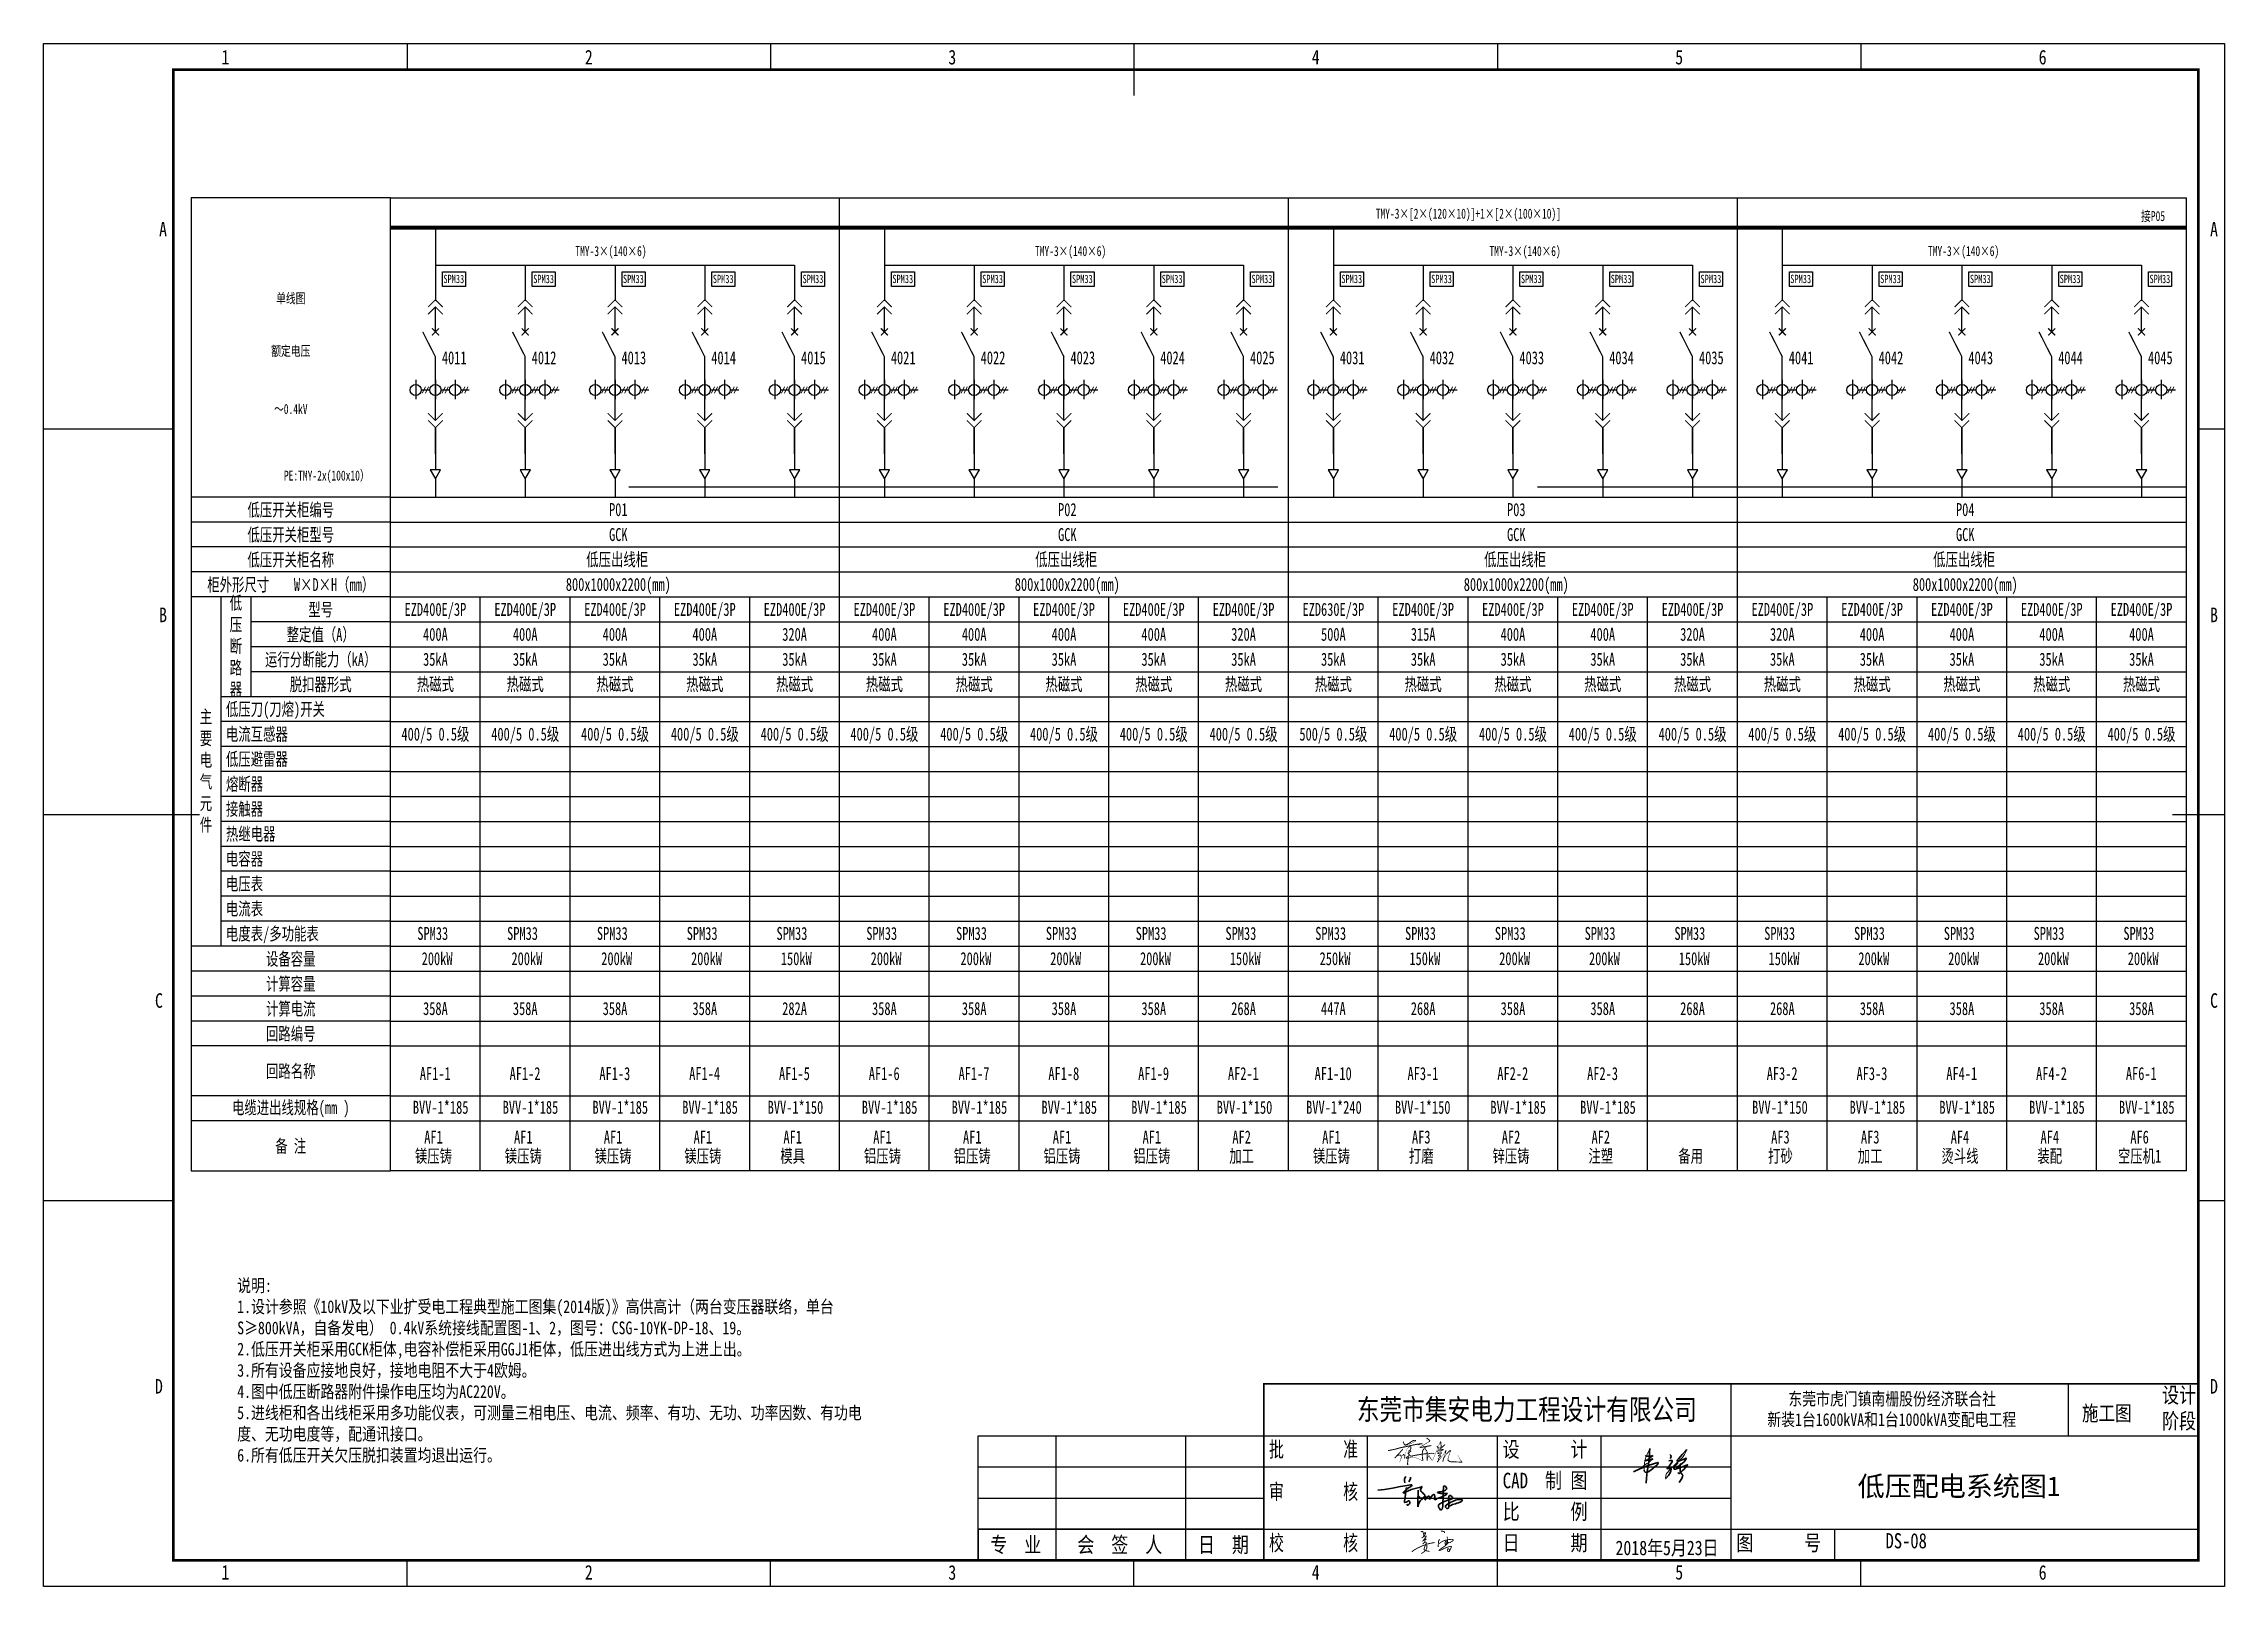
# Model space of a CAD drawing. Extents: x -700117 to -483644, y 1301776 to 1331476.
# Drawn here: x -657379 to -615379, y 1301776 to 1331476 of the extents above; entities that cross this region are included whole.
import ezdxf
from ezdxf.enums import TextEntityAlignment as Align

# ---------------------------------------------------------------- set-up
doc = ezdxf.new("R2010")
doc.units = 0
doc.header["$LTSCALE"] = 1000
doc.linetypes.add('DASH', pattern=[0.35, 0.25, -0.1])
doc.layers.get('0').update_dxf_attribs({"linetype": 'CONTINUOUS'})
for name, color, linetype in [('01', 7, 'CONTINUOUS'), ('2', 2, 'CONTINUOUS'), ('TK', 5, 'CONTINUOUS'), ('内框', 3, 'CONTINUOUS'), ('图框TEXT', 30, 'CONTINUOUS'), ('图签', 7, 'CONTINUOUS'), ('外框', 2, 'CONTINUOUS')]:
    doc.layers.add(name, color=color, linetype=linetype)
doc.styles.add('宋体', font='', dxfattribs={"width": 0.8, "height": 3.8})
doc.styles.add('宋体1', font='', dxfattribs={"width": 0.7})
doc.styles.add('宋体2', font='', dxfattribs={"width": 0.8, "height": 7})
doc.styles.get('宋体').set_extended_font_data('SimSun')
doc.styles.get('宋体1').set_extended_font_data('SimSun')
doc.styles.get('宋体2').set_extended_font_data('SimSun')

msp = doc.modelspace()

# ---------------------------------------------------------------- texts
at = {"color": 7, "ltscale": 1000, "style": '宋体1', "width": 0.7}
for s, height, p in [('TMY-3×[2×(120×10)]+1×[2×(100×10)]', 192.118, (-631724.4, 1328107.2)), ('接P05', 192.12, (-616983.5, 1328060.3)), ('TMY-3×(140×6)', 192.118, (-647138.8, 1327386.5)), ('TMY-3×(140×6)', 192.118, (-638286.9, 1327386.5)), ('TMY-3×(140×6)', 192.118, (-629533.2, 1327386.5)), ('TMY-3×(140×6)', 192.118, (-621088.3, 1327386.5)), ('PE:TMY-2x(100x10）', 192.118, (-652751.1, 1323065.2)), ('SPM33', 249.75, (-650182.1, 1314220.8)), ('SPM33', 249.75, (-648452.8, 1314220.8)), ('SPM33', 249.75, (-646723.4, 1314220.8)), ('SPM33', 249.75, (-644994, 1314220.8)), ('SPM33', 249.75, (-643264.7, 1314220.8)), ('SPM33', 249.75, (-641535.3, 1314220.8)), ('SPM33', 249.75, (-639806, 1314220.8)), ('SPM33', 249.75, (-638076.6, 1314220.8)), ('SPM33', 249.75, (-636347.3, 1314220.8)), ('SPM33', 249.75, (-634617.9, 1314220.8)), ('SPM33', 249.75, (-632888.6, 1314220.8)), ('SPM33', 249.75, (-631159.2, 1314220.8)), ('SPM33', 249.75, (-629429.9, 1314220.8)), ('SPM33', 249.75, (-627700.5, 1314220.8)), ('SPM33', 249.75, (-625971.1, 1314220.8)), ('SPM33', 249.75, (-624241.8, 1314220.8)), ('SPM33', 249.75, (-622512.4, 1314220.8)), ('SPM33', 249.75, (-620783.1, 1314220.8)), ('SPM33', 249.75, (-619053.7, 1314220.8)), ('SPM33', 249.75, (-617324.4, 1314220.8)), ('BVV-1*185', 249.75, (-650267.4, 1310873.6)), ('BVV-1*185', 249.75, (-648538.1, 1310873.6)), ('BVV-1*185', 249.75, (-646808.7, 1310873.6)), ('BVV-1*185', 249.75, (-645079.4, 1310873.6)), ('BVV-1*150', 249.75, (-643434.5, 1310873.6)), ('BVV-1*185', 249.75, (-641620.7, 1310873.6)), ('BVV-1*185', 249.75, (-639891.3, 1310873.6)), ('BVV-1*185', 249.75, (-638161.9, 1310873.6)), ('BVV-1*185', 249.75, (-636432.6, 1310873.6)), ('BVV-1*150', 249.75, (-634785.9, 1310873.6)), ('BVV-1*240', 249.75, (-633063.8, 1310873.6)), ('BVV-1*150', 249.75, (-631353.9, 1310873.6)), ('BVV-1*185', 249.75, (-629515.2, 1310873.6)), ('BVV-1*185', 249.75, (-627785.8, 1310873.6)), ('BVV-1*150', 249.75, (-624474, 1310873.6)), ('BVV-1*185', 249.75, (-622597.8, 1310873.6)), ('BVV-1*185', 249.75, (-620868.4, 1310873.6)), ('BVV-1*185', 249.75, (-619139, 1310873.6)), ('BVV-1*185', 249.75, (-617409.7, 1310873.6))]:
    msp.add_text(s, height=height, rotation=0, dxfattribs=at).set_placement(p)
at = {"color": 7, "style": '宋体', "width": 0.7}
for p in [(-649679.9, 1326865.9), (-647950.6, 1326865.9), (-646221.2, 1326865.9), (-644491.8, 1326865.9), (-642762.5, 1326865.9), (-641033.1, 1326865.9), (-639303.8, 1326865.9), (-637574.4, 1326865.9), (-635845.1, 1326865.9), (-634115.7, 1326865.9), (-632386.4, 1326865.9), (-630657, 1326865.9), (-628927.7, 1326865.9), (-627198.3, 1326865.9), (-625468.9, 1326865.9), (-623739.6, 1326865.9), (-622010.2, 1326865.9), (-620280.9, 1326865.9), (-618551.5, 1326865.9), (-616822.2, 1326865.9)]:
    msp.add_text('SPM33', height=160.5, rotation=0, dxfattribs=at).set_placement(p)
at = {"color": 7, "ltscale": 1000, "style": '宋体1', "width": 0.7}
for s, height, p in [('单线图', 192.12, (-652619, 1326573.1)), ('额定电压', 192.12, (-652619, 1325559.8)), ('～0.4kV', 192.12, (-652619, 1324441.6)), ('P01', 249.75, (-646310.6, 1322505.9)), ('P02', 249.75, (-637663.9, 1322505.9)), ('P03', 249.75, (-629017.1, 1322505.9)), ('P04', 249.75, (-620370.3, 1322505.9)), ('GCK', 249.75, (-646310.6, 1322025.6)), ('GCK', 249.75, (-637663.9, 1322025.6)), ('GCK', 249.75, (-629017.1, 1322025.6)), ('GCK', 249.75, (-620370.3, 1322025.6)), ('低压出线柜', 249.75, (-646332.7, 1321545.4)), ('低压出线柜', 249.75, (-637685.9, 1321545.4)), ('低压出线柜', 249.75, (-629039.2, 1321545.4)), ('低压出线柜', 249.75, (-620392.4, 1321545.4)), ('800x1000x2200(mm)', 249.754, (-646310.6, 1321065.1)), ('800x1000x2200(mm)', 249.754, (-637663.9, 1321065.1)), ('800x1000x2200(mm)', 249.754, (-629017.1, 1321065.1)), ('800x1000x2200(mm)', 249.754, (-620370.3, 1321065.1)), ('EZD400E/3P', 249.75, (-649833.2, 1320584.8)), ('EZD400E/3P', 249.75, (-648103.8, 1320584.8)), ('EZD400E/3P', 249.75, (-646374.5, 1320584.8)), ('EZD400E/3P', 249.75, (-644645.1, 1320584.8)), ('EZD400E/3P', 249.75, (-642915.8, 1320584.8)), ('EZD400E/3P', 249.75, (-641186.4, 1320584.8)), ('EZD400E/3P', 249.75, (-639457.1, 1320584.8)), ('EZD400E/3P', 249.75, (-637727.7, 1320584.8)), ('EZD400E/3P', 249.75, (-635998.3, 1320584.8)), ('EZD400E/3P', 249.75, (-634269, 1320584.8)), ('EZD630E/3P', 249.75, (-632539.6, 1320584.8)), ('EZD400E/3P', 249.75, (-630810.3, 1320584.8)), ('EZD400E/3P', 249.75, (-629080.9, 1320584.8)), ('EZD400E/3P', 249.75, (-627351.6, 1320584.8)), ('EZD400E/3P', 249.75, (-625622.2, 1320584.8)), ('EZD400E/3P', 249.75, (-623892.9, 1320584.8)), ('EZD400E/3P', 249.75, (-622163.5, 1320584.8)), ('EZD400E/3P', 249.75, (-620434.2, 1320584.8)), ('EZD400E/3P', 249.75, (-618704.8, 1320584.8)), ('EZD400E/3P', 249.75, (-616975.4, 1320584.8)), ('400A', 249.75, (-649833.2, 1320104.5)), ('400A', 249.75, (-648103.8, 1320104.5)), ('400A', 249.75, (-646374.5, 1320104.5)), ('400A', 249.75, (-644645.1, 1320104.5)), ('320A', 249.75, (-642915.8, 1320104.5)), ('400A', 249.75, (-641186.4, 1320104.5)), ('400A', 249.75, (-639457.1, 1320104.5)), ('400A', 249.75, (-637727.7, 1320104.5)), ('400A', 249.75, (-635998.3, 1320104.5)), ('320A', 249.75, (-634269, 1320104.5)), ('500A', 249.75, (-632539.6, 1320104.5)), ('315A', 249.75, (-630810.3, 1320104.5)), ('400A', 249.75, (-629080.9, 1320104.5)), ('400A', 249.75, (-627351.6, 1320104.5)), ('320A', 249.75, (-625622.2, 1320104.5)), ('320A', 249.75, (-623892.9, 1320104.5)), ('400A', 249.75, (-622163.5, 1320104.5)), ('400A', 249.75, (-620434.2, 1320104.5)), ('400A', 249.75, (-618704.8, 1320104.5)), ('400A', 249.75, (-616975.4, 1320104.5)), ('35kA', 249.75, (-649833.2, 1319624.2)), ('35kA', 249.75, (-648103.8, 1319624.2)), ('35kA', 249.75, (-646374.5, 1319624.2)), ('35kA', 249.75, (-644645.1, 1319624.2)), ('35kA', 249.75, (-642915.8, 1319624.2)), ('35kA', 249.75, (-641186.4, 1319624.2)), ('35kA', 249.75, (-639457.1, 1319624.2)), ('35kA', 249.75, (-637727.7, 1319624.2)), ('35kA', 249.75, (-635998.3, 1319624.2)), ('35kA', 249.75, (-634269, 1319624.2)), ('35kA', 249.75, (-632539.6, 1319624.2)), ('35kA', 249.75, (-630810.3, 1319624.2)), ('35kA', 249.75, (-629080.9, 1319624.2)), ('35kA', 249.75, (-627351.6, 1319624.2)), ('35kA', 249.75, (-625622.2, 1319624.2)), ('35kA', 249.75, (-623892.9, 1319624.2)), ('35kA', 249.75, (-622163.5, 1319624.2)), ('35kA', 249.75, (-620434.2, 1319624.2)), ('35kA', 249.75, (-618704.8, 1319624.2)), ('35kA', 249.75, (-616975.4, 1319624.2)), ('热磁式', 249.75, (-649833.2, 1319143.9)), ('热磁式', 249.75, (-648103.8, 1319143.9)), ('热磁式', 249.75, (-646374.5, 1319143.9)), ('热磁式', 249.75, (-644645.1, 1319143.9)), ('热磁式', 249.75, (-642915.8, 1319143.9)), ('热磁式', 249.75, (-641186.4, 1319143.9)), ('热磁式', 249.75, (-639457.1, 1319143.9)), ('热磁式', 249.75, (-637727.7, 1319143.9)), ('热磁式', 249.75, (-635998.3, 1319143.9)), ('热磁式', 249.75, (-634269, 1319143.9)), ('热磁式', 249.75, (-632539.6, 1319143.9)), ('热磁式', 249.75, (-630810.3, 1319143.9)), ('热磁式', 249.75, (-629080.9, 1319143.9)), ('热磁式', 249.75, (-627351.6, 1319143.9)), ('热磁式', 249.75, (-625622.2, 1319143.9)), ('热磁式', 249.75, (-623892.9, 1319143.9)), ('热磁式', 249.75, (-622163.5, 1319143.9)), ('热磁式', 249.75, (-620434.2, 1319143.9)), ('热磁式', 249.75, (-618704.8, 1319143.9)), ('热磁式', 249.75, (-616975.4, 1319143.9)), ('400/5 0.5级', 249.75, (-649833.2, 1318183.3)), ('400/5 0.5级', 249.75, (-648103.8, 1318183.3)), ('400/5 0.5级', 249.75, (-646374.5, 1318183.3)), ('400/5 0.5级', 249.75, (-644645.1, 1318183.3)), ('400/5 0.5级', 249.75, (-642915.8, 1318183.3)), ('400/5 0.5级', 249.75, (-641186.4, 1318183.3)), ('400/5 0.5级', 249.75, (-639457.1, 1318183.3)), ('400/5 0.5级', 249.75, (-637727.7, 1318183.3)), ('400/5 0.5级', 249.75, (-635998.3, 1318183.3)), ('400/5 0.5级', 249.75, (-634269, 1318183.3)), ('500/5 0.5级', 249.75, (-632539.6, 1318183.3)), ('400/5 0.5级', 249.75, (-630810.3, 1318183.3)), ('400/5 0.5级', 249.75, (-629080.9, 1318183.3)), ('400/5 0.5级', 249.75, (-627351.6, 1318183.3)), ('400/5 0.5级', 249.75, (-625622.2, 1318183.3)), ('400/5 0.5级', 249.75, (-623892.9, 1318183.3)), ('400/5 0.5级', 249.75, (-622163.5, 1318183.3)), ('400/5 0.5级', 249.75, (-620434.2, 1318183.3)), ('400/5 0.5级', 249.75, (-618704.8, 1318183.3)), ('400/5 0.5级', 249.75, (-616975.4, 1318183.3)), ('200kW', 249.75, (-649800.9, 1313860.6)), ('200kW', 249.75, (-648071.5, 1313860.6)), ('200kW', 249.75, (-646342.2, 1313860.6)), ('200kW', 249.75, (-644612.8, 1313860.6)), ('150kW', 249.75, (-642883.5, 1313860.6)), ('200kW', 249.75, (-641154.1, 1313860.6)), ('200kW', 249.75, (-639424.8, 1313860.6)), ('200kW', 249.75, (-637695.4, 1313860.6)), ('200kW', 249.75, (-635966, 1313860.6)), ('150kW', 249.75, (-634236.7, 1313860.6)), ('250kW', 249.75, (-632507.3, 1313860.6)), ('150kW', 249.75, (-630778, 1313860.6)), ('200kW', 249.75, (-629048.6, 1313860.6)), ('200kW', 249.75, (-627319.3, 1313860.6)), ('150kW', 249.75, (-625589.9, 1313860.6)), ('150kW', 249.75, (-623860.6, 1313860.6)), ('200kW', 249.75, (-622131.2, 1313860.6)), ('200kW', 249.75, (-620401.9, 1313860.6)), ('200kW', 249.75, (-618672.5, 1313860.6)), ('200kW', 249.75, (-616943.1, 1313860.6)), ('358A', 249.75, (-649833.2, 1312900)), ('358A', 249.75, (-648103.8, 1312900)), ('358A', 249.75, (-646374.5, 1312900)), ('358A', 249.75, (-644645.1, 1312900)), ('282A', 249.75, (-642915.8, 1312900)), ('358A', 249.75, (-641186.4, 1312900)), ('358A', 249.75, (-639457.1, 1312900)), ('358A', 249.75, (-637727.7, 1312900)), ('358A', 249.75, (-635998.3, 1312900)), ('268A', 249.75, (-634269, 1312900)), ('447A', 249.75, (-632539.6, 1312900)), ('268A', 249.75, (-630810.3, 1312900)), ('358A', 249.75, (-629080.9, 1312900)), ('358A', 249.75, (-627351.6, 1312900)), ('268A', 249.75, (-625622.2, 1312900)), ('268A', 249.75, (-623892.9, 1312900)), ('358A', 249.75, (-622163.5, 1312900)), ('358A', 249.75, (-620434.2, 1312900)), ('358A', 249.75, (-618704.8, 1312900)), ('358A', 249.75, (-616975.4, 1312900)), ('AF1-1', 249.75, (-649836.7, 1311648.3)), ('AF1-2', 249.75, (-648107.3, 1311648.3)), ('AF1-3', 249.75, (-646378, 1311648.3)), ('AF1-4', 249.75, (-644648.6, 1311648.3)), ('AF1-5', 249.75, (-642919.3, 1311648.3)), ('AF1-6', 249.75, (-641189.9, 1311648.3)), ('AF1-7', 249.75, (-639460.5, 1311648.3)), ('AF1-8', 249.75, (-637731.2, 1311648.3)), ('AF1-9', 249.75, (-636001.8, 1311648.3)), ('AF2-1', 249.75, (-634272.5, 1311648.3)), ('AF1-10', 249.75, (-632543.1, 1311648.3)), ('AF3-1', 249.75, (-630813.8, 1311648.3)), ('AF2-2', 249.75, (-629084.4, 1311648.3)), ('AF2-3', 249.75, (-627355.1, 1311648.3)), ('AF3-2', 249.75, (-623896.4, 1311648.3)), ('AF3-3', 249.75, (-622167, 1311648.3)), ('AF4-1', 249.75, (-620437.6, 1311648.3)), ('AF4-2', 249.75, (-618708.3, 1311648.3)), ('AF6-1', 249.75, (-616978.9, 1311648.3)), ('AF1', 249.75, (-649870.1, 1310426.7)), ('AF1', 249.75, (-648140.8, 1310426.7)), ('AF1', 249.75, (-646411.4, 1310426.7)), ('AF1', 249.75, (-644682.1, 1310426.7)), ('AF1', 249.75, (-642952.7, 1310426.7)), ('AF1', 249.75, (-641223.4, 1310426.7)), ('AF1', 249.75, (-639494, 1310426.7)), ('AF1', 249.75, (-637764.7, 1310426.7)), ('AF1', 249.75, (-636035.3, 1310426.7)), ('AF2', 249.75, (-634305.9, 1310426.7)), ('AF1', 249.75, (-632576.6, 1310426.7)), ('AF3', 249.75, (-630847.2, 1310426.7)), ('AF2', 249.75, (-629117.9, 1310426.7)), ('AF2', 249.75, (-627388.5, 1310426.7)), ('AF3', 249.75, (-623929.8, 1310426.7)), ('AF3', 249.75, (-622200.5, 1310426.7)), ('AF4', 249.75, (-620471.1, 1310426.7)), ('AF4', 249.75, (-618741.8, 1310426.7)), ('AF6', 249.75, (-617012.4, 1310426.7)), ('镁压铸', 249.75, (-649870.1, 1310060.6)), ('镁压铸', 249.75, (-648140.8, 1310060.6)), ('镁压铸', 249.75, (-646411.4, 1310060.6)), ('镁压铸', 249.75, (-644682.1, 1310060.6)), ('模具', 249.75, (-642952.7, 1310060.6)), ('铝压铸', 249.75, (-641223.4, 1310060.6)), ('铝压铸', 249.75, (-639494, 1310060.6)), ('铝压铸', 249.75, (-637764.7, 1310060.6)), ('铝压铸', 249.75, (-636035.3, 1310060.6)), ('加工', 249.75, (-634305.9, 1310060.6)), ('镁压铸', 249.75, (-632576.6, 1310060.6)), ('打磨', 249.75, (-630847.2, 1310060.6)), ('锌压铸', 249.75, (-629117.9, 1310060.6)), ('注塑', 249.75, (-627388.5, 1310060.6)), ('备用', 249.75, (-625659.2, 1310060.6)), ('打砂', 249.75, (-623929.8, 1310060.6)), ('加工', 249.75, (-622200.5, 1310060.6)), ('烫斗线', 249.75, (-620471.1, 1310060.6)), ('装配', 249.75, (-618741.8, 1310060.6)), ('空压机1', 249.75, (-617012.4, 1310060.6))]:
    msp.add_text(s, height=height, rotation=0, dxfattribs=at).set_placement(p, align=Align.MIDDLE_CENTER)
for s, height, p in [('4011', 249.75, (-649470.9, 1325426.6)), ('4012', 249.75, (-647741.6, 1325426.6)), ('4013', 249.75, (-646012.2, 1325426.6)), ('4014', 249.75, (-644282.9, 1325426.6)), ('4015', 249.75, (-642553.5, 1325426.6)), ('4021', 249.75, (-640824.2, 1325426.6)), ('4022', 249.75, (-639094.8, 1325426.6)), ('4023', 249.75, (-637365.4, 1325426.6)), ('4024', 249.75, (-635636.1, 1325426.6)), ('4025', 249.75, (-633906.7, 1325426.6)), ('4031', 249.75, (-632177.4, 1325426.6)), ('4032', 249.75, (-630448, 1325426.6)), ('4033', 249.75, (-628718.7, 1325426.6)), ('4034', 249.75, (-626989.3, 1325426.6)), ('4035', 249.75, (-625260, 1325426.6)), ('4041', 249.75, (-623530.6, 1325426.6)), ('4042', 249.75, (-621801.3, 1325426.6)), ('4043', 249.75, (-620071.9, 1325426.6)), ('4044', 249.75, (-618342.5, 1325426.6)), ('4045', 249.75, (-616613.2, 1325426.6)), ('低压开关柜编号', 249.75, (-652619, 1322506)), ('低压开关柜型号', 249.75, (-652619, 1322025.7)), ('低压开关柜名称', 249.75, (-652619, 1321545.4)), ('柜外形尺寸    W×D×H（mm）', 249.754, (-652619, 1321065.1)), ('型号', 249.75, (-652042.7, 1320584.8)), ('整定值（A）', 249.75, (-652042.7, 1320104.5)), ('运行分断能力（kA）', 249.75, (-652042.7, 1319624.2)), ('脱扣器形式', 249.75, (-652042.7, 1319143.9)), ('设备容量', 249.75, (-652619, 1313860.6)), ('计算容量', 249.75, (-652619, 1313380.3)), ('计算电流', 249.75, (-652619, 1312900)), ('回路编号', 249.75, (-652619, 1312419.7)), ('回路名称', 249.75, (-652619, 1311699.3)), ('电缆进出线规格(mm )', 249.754, (-652619, 1310978.9)), ('备 注', 249.75, (-652619, 1310258.4))]:
    msp.add_text(s, height=height, rotation=0, dxfattribs=at).set_placement(p, align=Align.MIDDLE)
for s, p in [('低压刀(刀熔)开关', (-653867.8, 1318663.6)), ('电流互感器', (-653867.8, 1318183.3)), ('低压避雷器', (-653867.8, 1317703)), ('熔断器', (-653867.8, 1317222.7)), ('接触器', (-653867.8, 1316742.4)), ('热继电器', (-653867.8, 1316262.1)), ('电容器', (-653867.8, 1315781.8)), ('电压表', (-653867.8, 1315301.5)), ('电流表', (-653867.8, 1314821.2)), ('电度表/多功能表', (-653867.8, 1314340.9))]:
    msp.add_text(s, height=249.75, rotation=0, dxfattribs=at).set_placement(p, align=Align.MIDDLE_LEFT)
at = {"color": 0, "style": '宋体', "width": 0.8}
for s, height, rotation, p in [('东莞市虎门镇南栅股份经济联合社', 244.33, 359.99989, (-623776.3, 1305262.9)), ('新装1台1600kVA和1台1000kVA变配电工程', 244.33, 359.99989, (-624181.3, 1304866)), ('DS-08', 292.31, 0, (-621904.7, 1302507.9))]:
    msp.add_text(s, height=height, rotation=rotation, dxfattribs=at).set_placement(p)
msp.add_text('施工图', height=292.31, rotation=0, dxfattribs=at).set_placement((-617644.4, 1304963.1), align=Align.CENTER)
at = {"color": 0, "style": '宋体'}
msp.add_text('低压配电系统图1', height=381.86, rotation=0, dxfattribs=at).set_placement((-620489.8, 1303513.1), align=Align.CENTER)
at = {"color": 7, "ltscale": 1000, "char_height": 249.8, "width": 576.355, "attachment_point": 5, "rotation": 0, "style": '宋体1'}
for s, insert in [('低\\P压\\P断\\P路\\P器', (-653675.7, 1319864.3)), ('主\\P要\\P电\\P气\\P元\\P件', (-654252.1, 1317462.8))]:
    msp.add_mtext(s, dxfattribs=dict(at, insert=insert))
at = {"color": 0, "insert": (-653651, 1307691), "char_height": 38.4873, "width": 12389.577, "attachment_point": 1, "style": '宋体'}
msp.add_mtext('{\\H6.365x;说明:\\P1.设计参照《10kV及以下业扩受电工程典型施工图集(2014版)》高供高计（两台变压器联络，单台S\\C7;≥\\C256;800kVA，自备发电） 0.4kV系统接线配置图-1、2，图号：CSG-10YK-DP-18、19\\C0;。\\P2.低压开关柜采用GCK柜体,电容补偿柜采用GGJ1柜体，低压进出线方式为上进上出。\\P3.所有设备应接地良好，接地电阻不大于4欧姆。\\P4.图中低压断路器附件操作电压均为AC220V。\\P5.进线柜和各出线柜采用多功能仪表，可测量三相电压、电流、频率、有功、无功、功率因数、有功电度、无功电度等，配通讯接口。\\P6.所有低压开关欠压脱扣装置均退出运行。}', dxfattribs=at)
at = {"layer": '图框TEXT', "style": '宋体1', "width": 0.8}
msp.add_text('2018年5月23日', height=280, rotation=0, dxfattribs=at).set_placement((-627105.9, 1302377))

# ---------------------------------------------------------------- blocks, each defined once
blk = doc.blocks.new('集安会签栏')
at = {"layer": '内框', "const_width": 30}
blk.add_lwpolyline([(0, 0), (-5500, 0), (-5500, 600), (0, 600), (0, 0)], close=True, dxfattribs=at)
at = {"layer": '图签'}
for p, q in [((-5500, 2400), (0, 2400)), ((-5500, 600), (-5500, 2400)), ((-4000, 0), (-4000, 2400)), ((-1500, 0), (-1500, 2400)), ((0, 600), (0, 2400)), ((-5500, 1800), (0, 1800)), ((-5500, 1200), (0, 1200))]:
    blk.add_line(p, q, dxfattribs=at)
at = {"layer": '图框TEXT', "style": '宋体2', "width": 0.8}
for s, p in [('专  业', (-5269, 152)), ('会  签  人', (-3592, 152)), ('日  期', (-1269, 152))]:
    blk.add_text(s, height=300, dxfattribs=at).set_placement(p)
blk = doc.blocks.new('集安图标')
at = {"layer": '内框', "const_width": 30}
blk.add_lwpolyline([(0, 3400), (-18000, 3400), (-18000, 0), (0, 0), (0, 3400)], dxfattribs=at)
at = {"layer": '图签'}
for p, q in [((-9000, 0), (-9000, 3400)), ((-2500, 2400), (-2500, 3400)), ((-18000, 2400), (0, 2400)), ((-16000, 0), (-16000, 2400)), ((-13500, 0), (-13500, 2400)), ((-11500, 0), (-11500, 2400)), ((-18000, 1800), (-9000, 1800)), ((-16000, 1200), (-9000, 1200)), ((-18000, 600), (0, 600)), ((-7000, 0), (-7000, 600))]:
    blk.add_line(p, q, dxfattribs=at)
at = {"layer": '图框TEXT', "style": '宋体2'}
for s, width, p in [('设计', 0.8, (-700, 3033)), ('阶段', 0.8, (-700, 2533)), ('批        准', 0.7, (-17900, 1988)), ('设      计', 0.8, (-13400, 1988)), ('CAD  制 图', 0.8, (-13400, 1388)), ('审        核', 0.7, (-17900, 1173)), ('比      例', 0.8, (-13400, 788)), ('校        核', 0.7, (-17900, 188)), ('日      期', 0.8, (-13400, 188)), ('图      号', 0.8, (-8900, 188))]:
    blk.add_text(s, height=300, dxfattribs=dict(at, width=width)).set_placement(p)
at = {"layer": '图框TEXT', "style": '宋体2', "width": 0.8}
blk.add_text('东莞市集安电力工程设计有限公司', height=400, dxfattribs=at).set_placement((-12935, 2705), align=Align.CENTER)
blk = doc.blocks.new('集安A3图框')
at = {"layer": 'TK'}
for p, q in [((-35000, 29700), (-35000, 29200)), ((-28000, 29700), (-28000, 29200)), ((-21000, 29700), (-21000, 28700)), ((-14000, 29700), (-14000, 29200)), ((-7000, 29700), (-7000, 29200)), ((-39500, 22275), (-42000, 22275)), ((0, 22275), (-500, 22275)), ((-39000, 14850), (-42000, 14850)), ((0, 14850), (-1000, 14850)), ((-39500, 7425), (-42000, 7425)), ((0, 7425), (-500, 7425)), ((-500, 3900), (-500, 500)), ((-35000, 0), (-35000, 500)), ((-28000, 0), (-28000, 500)), ((-24000, 500), (-500, 500)), ((-21000, 0), (-21000, 500)), ((-14000, 0), (-14000, 500)), ((-7000, 0), (-7000, 500))]:
    blk.add_line(p, q, dxfattribs=at)
at = {"layer": '内框', "const_width": 50, "flags": 128}
blk.add_lwpolyline([(-39500, 500), (-39500, 29200), (-500, 29200), (-500, 500)], close=True, dxfattribs=at)
at = {"layer": '外框', "flags": 128}
blk.add_lwpolyline([(-42000, 0), (-42000, 29700), (0, 29700), (0, 0)], close=True, dxfattribs=at)
for name, p in [('集安图标', (-500, 500)), ('集安会签栏', (-18500, 500))]:
    blk.add_blockref(name, p)
at = {"layer": 'TK', "style": '宋体', "width": 0.8}
for s, p in [('1', (-38500, 29300)), ('2', (-31500, 29300)), ('3', (-24500, 29300)), ('4', (-17500, 29300)), ('5', (-10500, 29300)), ('6', (-3500, 29300)), ('A', (-39700, 25988)), ('A', (-200, 25988)), ('B', (-39700, 18562)), ('B', (-200, 18562)), ('C', (-39779, 11138)), ('C', (-200, 11138)), ('D', (-39780, 3712)), ('D', (-200, 3712)), ('1', (-38500, 131)), ('2', (-31500, 131)), ('3', (-24500, 128)), ('4', (-17500, 131)), ('5', (-10500, 131)), ('6', (-3500, 128))]:
    blk.add_text(s, height=280, dxfattribs=at).set_placement(p, align=Align.CENTER)
blk = doc.blocks.new('123566')
at = {"color": 7, "lineweight": 30}
for p, q in [((96.5, 103.4), (96.4, 101.1)), ((96.4, 101.1), (96.5, 99.2)), ((97.2, 105.5), (96.5, 103.4)), ((96.5, 99.2), (96.6, 96.1)), ((96.6, 96.1), (97.6, 88.9)), ((100.9, 112.2), (97.2, 105.5)), ((105.6, 79.4), (118.5, 81.7)), ((117, 100.8), (112.5, 91.9)), ((118.3, 104.6), (117, 100.8)), ((118, 110.2), (118.3, 104.6)), ((118.5, 81.7), (122.9, 81.1)), ((122.9, 81.1), (123.4, 79.9)), ((-0.8, 62.3), (23.7, 64.7)), ((23.7, 64.7), (52, 69.6)), ((52, 69.6), (81.5, 75.2)), ((81.5, 75.2), (105.6, 79.4)), ((92.4, 55.2), (91.6, 53.3)), ((91.6, 53.3), (91.9, 51.7)), ((91.9, 51.7), (93.6, 51.3)), ((96.8, 58.4), (92.4, 55.2)), ((93.6, 51.3), (101.8, 55)), ((96.2, 23.1), (95.9, 18.9)), ((95.9, 18.9), (96.4, 17.1)), ((99.1, 36), (96.2, 23.1)), ((96.4, 17.1), (97.3, 16.8)), ((99.1, 60.3), (96.8, 58.4)), ((97.3, 16.8), (102.5, 18.1)), ((101.9, 62.7), (99.1, 60.3)), ((100.4, 47.1), (99.1, 36)), ((101.9, 57.9), (100.4, 47.1)), ((101.8, 55), (105.1, 57)), ((103.3, 72.1), (101.9, 57.9)), ((104.1, 65), (101.9, 62.7)), ((102.5, 18.1), (104.6, 18.7)), ((106.9, 67.3), (104.1, 65)), ((104.6, 18.7), (107.9, 20.6)), ((105.8, 8.5), (104.8, 10.8)), ((105.1, 57), (108.9, 58.8)), ((106.4, 6.8), (105.8, 8.5)), ((107.1, 6.4), (106.4, 6.8)), ((109.1, 69.1), (106.9, 67.3)), ((110.6, 8.1), (107.1, 6.4)), ((107.9, 20.6), (109.6, 22.3)), ((108.9, 58.8), (112.9, 60.7)), ((111.5, 70.7), (109.1, 69.1)), ((109.6, 22.3), (110.8, 22.7)), ((114.6, 11.8), (110.6, 8.1)), ((110.8, 22.7), (113.3, 22.3)), ((115.4, 73.1), (111.5, 70.7)), ((112.9, 60.7), (116.6, 62.1)), ((113.3, 22.3), (115.2, 20.4)), ((116, 15.2), (114.6, 11.8)), ((115.2, 20.4), (116.3, 17.5)), ((119.4, 75.7), (115.4, 73.1)), ((116.3, 17.5), (116, 15.2)), ((116.6, 62.1), (121.3, 63.8)), ((121.7, 77.2), (119.4, 75.7)), ((121.3, 63.8), (125.4, 65.1)), ((122.9, 78.9), (121.7, 77.2)), ((123.4, 79.9), (122.9, 78.9)), ((125.4, 65.1), (130.9, 66.9)), ((130.9, 66.9), (135.3, 67.9)), ((135.3, 67.9), (140.1, 69.2)), ((140.1, 69.2), (145.6, 70.7)), ((145.7, 14.6), (145.3, 1.4)), ((145.3, 1.4), (149.5, 14.1)), ((145.6, 70.7), (149.6, 71.7)), ((146.1, 55.8), (145.7, 24.2)), ((145.7, 24.2), (145.7, 14.6)), ((145.9, 61.8), (146.1, 55.8)), ((147.4, 39.9), (146.9, 40.2)), ((148.6, 38.7), (147.4, 39.9)), ((149.6, 38.2), (148.6, 38.7)), ((149.5, 14.1), (154, 22.8)), ((149.6, 71.7), (153.1, 72.2)), ((150.8, 36.8), (149.6, 38.2)), ((152.2, 35.2), (150.8, 36.8)), ((154.2, 34.1), (152.2, 35.2)), ((153.1, 72.2), (156.2, 73.1)), ((154, 22.8), (158.8, 28.3)), ((158.3, 33.2), (154.2, 34.1)), ((156.6, 66.6), (154.7, 62.8)), ((154.7, 62.8), (154.8, 61.6)), ((154.8, 61.6), (155.8, 59.5)), ((155.8, 59.5), (157.3, 57.3)), ((156.2, 73.1), (158.6, 74.3)), ((158.5, 70.6), (156.6, 66.6)), ((157.3, 57.3), (159.7, 54.9)), ((162.3, 33.2), (158.3, 33.2)), ((160.4, 73.8), (158.5, 70.6)), ((158.6, 74.3), (160.1, 74.8)), ((158.8, 28.3), (163.3, 31.7)), ((159.7, 54.9), (163.2, 51.7)), ((160.1, 74.8), (160.9, 75.1)), ((160.4, 73.8), (161.1, 75)), ((161, 75.1), (160.9, 75.1)), ((161.1, 75.1), (161, 75.1)), ((161.1, 75), (161.1, 75.1)), ((169, 36.5), (162.3, 33.2)), ((163.2, 51.7), (166.2, 48.4)), ((163.3, 31.7), (168.5, 34.1)), ((166.2, 48.4), (170.5, 44.3)), ((168.5, 34.1), (171.7, 35.6)), ((171.2, 39.5), (169, 36.5)), ((170.5, 44.3), (171.4, 41.7)), ((171.4, 41.7), (171.2, 39.5)), ((172.9, 28.6), (171.5, 25.4)), ((171.5, 25.4), (172.7, 26.8)), ((171.7, 35.6), (173.8, 36.8)), ((172.7, 26.8), (175.4, 30.9)), ((174.3, 31.5), (172.9, 28.6)), ((173.8, 36.8), (174.4, 37.1)), ((175.3, 34.3), (174.3, 31.5)), ((174.4, 37.1), (175.5, 37.2)), ((174.4, 37.1), (174.4, 37.1)), ((175.9, 35.3), (175.3, 34.3)), ((175.4, 30.9), (179, 34.9)), ((175.5, 37.2), (176, 36.8)), ((175.5, 37.2), (175.5, 37.2)), ((175.5, 37.2), (175.5, 37.2)), ((176, 35.9), (175.9, 35.3)), ((175.9, 35.3), (175.9, 35.3)), ((176, 36.8), (176, 35.9)), ((176, 36.8), (176, 36.8)), ((176, 35.9), (176, 35.9)), ((179, 34.9), (182.2, 38.5)), ((182.2, 38.5), (184.8, 39.5)), ((184.8, 39.5), (186.3, 39.5)), ((186.3, 39.5), (188.1, 38)), ((188.1, 38), (189, 36.1)), ((189.4, 33), (188.1, 28.5)), ((188.1, 28), (188.7, 28.8)), ((188.1, 28.5), (188.1, 28)), ((188.7, 28.8), (190.3, 31.7)), ((189, 36.1), (189.4, 33)), ((190.3, 31.7), (192.3, 34.3)), ((192.3, 34.3), (192.4, 35.1)), ((192.4, 35.1), (194.2, 37)), ((194.2, 37), (195.8, 39.3)), ((195.8, 39.3), (198.9, 43.2)), ((198.9, 43.2), (199.9, 44.6)), ((199.9, 44.6), (202.1, 46.3)), ((202.1, 46.3), (203.9, 47.1)), ((203.9, 47.1), (205.5, 45.8)), ((205.5, 45.8), (206.7, 42.7)), ((206.7, 42.7), (207, 38.7)), ((207, 35.1), (206.7, 32.5)), ((206.7, 32.5), (206.8, 29)), ((206.8, 29), (208.1, 27)), ((207, 38.7), (207, 35.1)), ((208.1, 27), (210.4, 27.3)), ((210.4, 27.3), (213.6, 29.1)), ((213.6, 29.1), (216.7, 30.9)), ((216.7, 30.9), (226.6, 35.4)), ((216.8, 53.4), (219.2, 54.5)), ((217, 52.1), (216.8, 53.4)), ((222.4, 51.2), (217, 52.1)), ((219.2, 54.5), (223.5, 55.7)), ((220.8, 6.7), (221.9, 9.8)), ((221, 2.8), (220.8, 6.7)), ((222.6, -2.3), (221, 2.8)), ((221.9, 9.8), (228.2, 13.4)), ((228.3, 50.3), (222.4, 51.2)), ((223.5, 55.7), (227.9, 56.4)), ((226.6, 35.4), (232.8, 37.2)), ((227.9, 56.4), (233.9, 57.2)), ((228.2, 13.4), (232.6, 15.4)), ((231.3, 50.3), (228.3, 50.3)), ((239.9, 49.6), (231.3, 50.3)), ((232.6, 15.4), (237.7, 17.8)), ((232.8, 37.2), (241.1, 41)), ((233.9, 57.2), (237.7, 57.9)), ((236.4, 3.8), (235.5, -3.1)), ((236.6, 11.3), (236.4, 3.8)), ((237.1, 17.6), (236.6, 11.3)), ((237.7, 34), (237.1, 17.6)), ((237.7, 57.9), (241.5, 59)), ((238, 46.8), (237.7, 34)), ((237.7, 17.8), (242.2, 20.2)), ((239, 68.1), (237.9, 61)), ((237.9, 61), (238, 54.3)), ((238, 54.3), (238, 46.8)), ((239.3, 71.5), (239, 68.1)), ((239.9, 74.2), (239.3, 71.5)), ((241, 76.6), (239.9, 74.2)), ((242.4, 49.6), (239.9, 49.6)), ((243.1, 77.7), (241, 76.6)), ((241.1, 41), (244.6, 43)), ((241.5, 59), (246.6, 61.7)), ((242.2, 20.2), (248.9, 23.2)), ((246.8, 49.6), (242.4, 49.6)), ((245.7, 76.9), (243.1, 77.7)), ((244.6, 43), (248.2, 45)), ((246.9, 75.7), (245.7, 76.9)), ((246.6, 61.7), (248.9, 63.9)), ((246.6, 3.8), (248.7, 6.7)), ((246.7, 0.2), (246.6, 3.8)), ((248.6, -2.9), (246.7, 0.2)), ((249.8, 49.7), (246.8, 49.6)), ((248.2, 74), (246.9, 75.7)), ((250.6, 71.1), (248.2, 74)), ((248.2, 45), (250.6, 46.3)), ((248.7, 6.7), (254.4, 10.4)), ((248.9, 63.9), (250.7, 65.5)), ((248.9, 23.2), (254.9, 25.4)), ((251.8, 49.9), (249.8, 49.7)), ((251.7, 68.4), (250.6, 71.1)), ((250.6, 46.3), (253.3, 48.1)), ((250.7, 65.5), (251.7, 68.4)), ((253.5, 49.4), (251.8, 49.9)), ((253.3, 48.1), (253.5, 49.4)), ((254.4, 10.4), (261.1, 14.5)), ((254.9, 25.4), (260, 26.7)), ((258.5, 0.4), (257.6, -3.6)), ((258.9, 5.1), (258.5, 0.4)), ((258.9, 39.2), (258.7, 33.8)), ((258.7, 33.8), (258.7, 30.7)), ((258.7, 30.7), (259.3, 26.7)), ((258.9, 14.2), (258.7, 9.8)), ((258.7, 9.8), (258.9, 5.1)), ((259.8, 41.6), (258.9, 39.2)), ((259.4, 20.7), (258.9, 14.2)), ((259.3, 26.7), (259.4, 20.7)), ((262, 43), (259.8, 41.6)), ((260, 26.7), (265.3, 28.3)), ((262.7, 5.1), (260.7, 4.2)), ((261.1, 14.5), (266.3, 18.2)), ((264.3, 43), (262, 43)), ((266, 6.2), (262.7, 5.1)), ((266, 42.1), (264.3, 43)), ((265.3, 28.3), (268, 29.2)), ((268, 40.5), (266, 42.1)), ((272.5, 8.9), (266, 6.2)), ((266.3, 18.2), (271.8, 20.3)), ((270.1, 38.3), (268, 40.5)), ((268, 29.2), (272, 31)), ((271.6, 36.7), (270.1, 38.3)), ((273.4, 35.2), (271.6, 36.7)), ((271.8, 20.3), (279, 23.4)), ((272, 31), (274, 32.5)), ((277.8, 10.5), (272.5, 8.9)), ((274.1, 33.6), (273.4, 35.2)), ((274, 32.5), (274.1, 33.6)), ((283.4, 12.5), (277.8, 10.5)), ((279, 23.4), (283.6, 24.9)), ((288.1, 13.8), (283.4, 12.5)), ((283.6, 24.9), (288.1, 26)), ((288.1, 26), (296.1, 27.4)), ((293.9, 15.6), (288.1, 13.8)), ((302.3, 19.3), (293.9, 15.6)), ((296.1, 27.4), (300.3, 28)), ((300.3, 28), (302.3, 28)), ((302.3, 28), (305.2, 27.4)), ((306.4, 21.2), (302.3, 19.3)), ((305.2, 27.4), (307.5, 26.3)), ((308.4, 24), (306.4, 21.2)), ((307.5, 26.3), (308.4, 24)), ((224.3, -5.4), (222.6, -2.3)), ((226.6, -9), (224.3, -5.4)), ((228.4, -11), (226.6, -9)), ((231.1, -10.3), (228.4, -11)), ((233.9, -7.9), (231.1, -10.3)), ((235.5, -3.1), (233.9, -7.9)), ((251.8, -5), (248.6, -2.9)), ((254.5, -5.2), (251.8, -5)), ((257.6, -3.6), (254.5, -5.2))]:
    blk.add_line(p, q, dxfattribs=at)
blk = doc.blocks.new('A$C4F656C09')
at = {"color": 7}
for points, const_width in [([(4118, 3), (4173, -20), (4331, -143), (4381, -189), (4399, -227), (4387, -258), (4367, -291), (4333, -314)], 80), ([(881, -1067), (1502, -935), (2001, -795)], 80), ([(1607, -1497), (1444, -1700)], 80), ([(1510, -1618), (1622, -1550), (1724, -1470)], 25), ([(2129, -925), (1871, -1226), (1607, -1497)], 80), ([(1724, -1470), (1772, -1443), (1827, -1431), (1878, -1431), (1933, -1439), (1969, -1479), (1984, -1519), (1999, -1572)], 80), ([(1946, -1804), (1901, -1934), (1937, -1863)], 30), ([(1999, -1572), (1990, -1651), (1946, -1804)], 50), ([(2001, -795), (2153, -780), (2353, -733)], 80), ([(2078, -764), (2001, -795)], 20), ([(2102, -1492), (2157, -1417)], 80), ([(2750, -485), (2078, -764)], 20), ([(2125, -323), (2148, -331), (2180, -388), (2252, -538)], 80), ([(2157, -1417), (2181, -1389), (2192, -1381), (2204, -1380), (2221, -1390), (2245, -1427)], 80), ([(2245, -1427), (2278, -1503), (2283, -1531), (2285, -1547), (2284, -1578), (2278, -1637), (2240, -1737)], 60), ([(2252, -538), (2297, -577), (2348, -580), (2425, -565)], 80), ([(2278, -1637), (2325, -1454)], 40), ([(2353, -733), (3040, -580)], 80), ([(2325, -1454), (2394, -1140), (2440, -998)], 20), ([(2469, -1608), (2408, -1653), (2401, -1664), (2404, -1674), (2424, -1685), (2446, -1691), (2497, -1694), (2552, -1691), (2698, -1654)], 80), ([(2425, -565), (2632, -454), (2885, -279), (3021, -209)], 80), ([(2440, -998), (2486, -911), (2541, -854), (2597, -798)], 20), ([(2699, -1349), (2700, -1361), (2694, -1375), (2604, -1525), (2563, -1545), (2469, -1608)], 60), ([(2589, -1503), (2586, -1625), (2552, -1862), (2521, -2217), (2534, -2228), (2566, -2211), (2589, -2199)], 80), ([(2800, -1094), (2804, -1103), (2799, -1112), (2768, -1143), (2552, -1286)], 80), ([(2552, -1286), (2542, -1298), (2547, -1307), (2558, -1322), (2594, -1324), (2620, -1311), (2608, -1436), (2589, -1503)], 40), ([(2810, -810), (2808, -848), (2787, -932), (2766, -969), (2719, -1029), (2690, -1070), (2648, -1096), (2607, -1106), (2575, -1110)], 80), ([(2597, -798), (2648, -756), (2682, -742), (2707, -731)], 50), ([(2620, -1311), (2699, -1349)], 40), ([(2652, -1093), (2717, -1081), (2767, -1087), (2800, -1094)], 40), ([(2693, -1451), (2783, -1537), (3254, -1441), (3757, -1362), (3979, -1330), (4188, -1309), (4523, -1288), (4790, -1295)], 80), ([(2682, -1394), (2674, -1425), (2674, -1436), (2693, -1451)], 40), ([(2707, -731), (2746, -721), (2771, -730), (2799, -765), (2810, -810)], 80), ([(2698, -1654), (2855, -1615), (2915, -1600), (2959, -1598)], 30), ([(3466, -1763), (3232, -1667), (3120, -1644), (2995, -1613), (2959, -1598)], 25), ([(3021, -209), (3088, -192), (3142, -192), (3187, -205), (3187, -237), (3135, -288)], 80), ([(3040, -580), (3232, -544), (3332, -523), (3403, -513)], 80), ([(3403, -513), (3571, -489), (3679, -485), (3788, -470)], 80), ([(3788, -470), (3687, -507), (3582, -531), (3498, -563), (3381, -600)], 30), ([(3695, -1873), (3466, -1763)], 25), ([(3573, -756), (3562, -767), (3567, -776), (3585, -784), (3624, -793), (3659, -793), (3972, -735), (4226, -684), (4539, -636)], 80), ([(4333, -314), (3842, -604), (3573, -756)], 40), ([(3931, -889), (3850, -976), (3781, -1122), (3764, -1337), (3771, -1584), (3788, -1723), (3828, -1869)], 80), ([(4131, -1090), (4100, -1046), (4137, -1116), (4162, -1207), (4169, -1295), (4186, -1523)], 80), ([(4455, -649), (4188, -712), (4034, -805), (3931, -889)], 40), ([(4210, -1121), (4157, -1100), (4131, -1090)], 40), ([(4186, -1523), (4185, -1780), (4181, -1873), (4172, -1913)], 80), ([(4181, -1873), (4219, -1691), (4250, -1618)], 40), ([(4250, -1618), (4283, -1557), (4301, -1524), (4318, -1515), (4331, -1520), (4352, -1542), (4510, -1766)], 50), ([(4510, -1766), (4597, -1869)], 40), ([(4763, -1294), (4570, -1262), (4522, -1240)], 15), ([(4597, -1869), (4624, -1892), (4637, -1888), (4648, -1859), (4914, -1244)], 25), ([(4914, -1244), (5072, -785), (5159, -604)], 25), ([(4989, -664), (5034, -723), (5063, -762), (5100, -811), (5131, -830)], 80), ([(5363, -819), (5343, -881), (5232, -955), (5123, -1027), (4995, -1103), (4980, -1127)], 40), ([(4980, -1127), (4996, -1138), (5078, -1122)], 40), ([(5163, -1816), (5163, -1847), (5041, -2018), (5015, -2030)], 80), ([(5041, -2018), (5142, -1900), (5401, -1589)], 40), ([(5101, -1253), (5074, -1272), (5071, -1295), (5080, -1304), (5111, -1307), (5140, -1303)], 80), ([(5078, -1122), (5194, -1066), (5273, -1034), (5340, -1007)], 40), ([(5131, -1722), (5120, -1741), (5136, -1756), (5163, -1784), (5163, -1816)], 80), ([(5257, -1151), (5101, -1253)], 50), ([(5100, -811), (5113, -859), (5123, -898), (5150, -939), (5184, -959)], 25), ([(5155, -1456), (5130, -1484), (5130, -1505), (5157, -1511), (5195, -1511)], 80), ([(5131, -830), (5202, -842), (5255, -842), (5338, -820), (5410, -770)], 60), ([(5331, -1511), (5328, -1528), (5313, -1552), (5131, -1722)], 50), ([(5140, -1303), (5315, -1258)], 50), ([(5304, -1353), (5155, -1456)], 50), ([(5159, -604), (5290, -319), (5307, -304), (5323, -307), (5330, -330)], 35), ([(5195, -1511), (5287, -1493), (5319, -1496), (5331, -1511)], 60), ([(5455, -1030), (5257, -1151)], 50), ([(5343, -881), (5282, -1008), (5259, -1034)], 40), ([(5315, -1258), (5368, -1253), (5387, -1260), (5392, -1276), (5376, -1290)], 80), ([(5376, -1290), (5330, -1330), (5304, -1353)], 50), ([(5330, -330), (5359, -743), (5363, -819)], 80), ([(5340, -1007), (5438, -979), (5484, -964)], 80), ([(5555, -668), (5493, -749), (5411, -837), (5343, -881)], 40), ([(5410, -770), (5509, -715), (5587, -635), (5663, -556), (5682, -536)], 80), ([(5401, -1589), (5671, -1211)], 25), ([(5484, -964), (5522, -959), (5538, -965), (5534, -976), (5509, -995), (5469, -1024), (5455, -1030)], 80), ([(5493, -1979), (5524, -1874), (5638, -1618), (5824, -1335)], 40), ([(5610, -1583), (5516, -1903)], 80), ([(5710, -1289), (5610, -1583)], 40), ([(5671, -1211), (5769, -1027)], 60), ([(5769, -1027), (5710, -1289)], 80), ([(5769, -1027), (5768, -1001)], 80), ([(5824, -1335), (5986, -1156), (6079, -1078), (6104, -1056), (6126, -1054), (6136, -1067), (6142, -1095), (6139, -1131)], 80), ([(5943, -1831), (5955, -1906), (6050, -1961), (6132, -1993), (6371, -2016), (6539, -2018), (6776, -2022), (6995, -2026), (7081, -2033), (7129, -2051)], 80), ([(6139, -1131), (6048, -1379), (5987, -1545), (5943, -1728), (5943, -1831)], 40), ([(6825, -1555), (6775, -1469), (6746, -1416)], 15), ([(6888, -1676), (6825, -1555)], 25), ([(6987, -1838), (6888, -1676)], 30), ([(7129, -2051), (7148, -2042), (7117, -2020), (7073, -1965), (6987, -1838)], 40), ([(3828, -1869), (3837, -1889), (3834, -1899), (3825, -1909), (3802, -1915), (3717, -1882), (3695, -1873)], 40), ([(5516, -1903), (5489, -1993), (5489, -2007)], 80)]:
    blk.add_lwpolyline(points, dxfattribs=dict(at, const_width=const_width))
blk.add_lwpolyline([(3135, -288, 30, 40, 0), (2997, -371, 30, 30, 0), (2750, -485, 30, 30, 0)], format="xyseb", dxfattribs=at)
blk = doc.blocks.new('44120319')
at = {"lineweight": 13}
for points in [[(128, 52), (127, 76), (130, 112), (134, 134), (150, 181), (166, 216), (177, 244)], [(317, -18), (318, 3), (325, 23), (359, 58), (390, 90), (413, 116), (441, 141), (465, 165), (483, 191), (500, 220), (503, 234)], [(205, 153), (205, 147), (184, 134), (168, 122), (153, 111), (131, 96), (131, 96), (91, 65)], [(205, 181), (204, 177), (170, 156), (132, 134)], [(411, 76), (409, 82), (409, 87), (410, 92)], [(437, 25), (433, 22), (430, 23), (428, 26), (427, 29), (426, 32)]]:
    blk.add_lwpolyline(points, dxfattribs=at)
at = {"lineweight": 30}
for points in [[(177, 244), (175, 208), (175, 185), (171, 148), (168, 125), (160, 73), (155, 40), (149, -18), (145, -63)], [(505, 236), (489, 219), (476, 204), (462, 190), (448, 173), (431, 154), (422, 145), (420, 138), (419, 135), (421, 132), (431, 132), (439, 134), (450, 138), (463, 143), (473, 146), (498, 159), (499, 154), (494, 144), (487, 135), (480, 127), (467, 115), (448, 99), (431, 87), (411, 76), (411, 76)], [(35, 37), (89, 64), (127, 80), (162, 94), (192, 104), (219, 113), (250, 121), (253, 111), (239, 97), (226, 84), (206, 67), (187, 52), (165, 39), (153, 33), (138, 34), (130, 42), (127, 53)], [(130, 134), (151, 138), (167, 142), (190, 149), (205, 153)], [(136, 182), (144, 177), (165, 176), (183, 177), (205, 181)], [(345, 135), (358, 138), (366, 139), (373, 138), (377, 135), (376, 131), (375, 125), (361, 105), (348, 89), (342, 81), (330, 70), (331, 66), (342, 68), (351, 68), (359, 68), (363, 64), (366, 59), (364, 46), (358, 30), (344, 6), (319, -21), (319, -21)], [(356, 191), (363, 182), (365, 174), (362, 165), (358, 157)], [(425, 120), (420, 113), (411, 101), (406, 94), (400, 88), (396, 81), (389, 69), (393, 62), (404, 62), (413, 64), (422, 67), (442, 73), (458, 80), (472, 85), (481, 89), (494, 94), (510, 100), (512, 96), (502, 85), (494, 77), (481, 63), (464, 47), (449, 32), (437, 25)], [(451, 113), (447, 96), (446, 83), (445, 68), (445, 57), (446, 47), (449, 38), (456, 27), (463, 16), (468, 8), (467, -4), (461, -21), (449, -38), (436, -56)]]:
    blk.add_lwpolyline(points, dxfattribs=at)
blk = doc.blocks.new('新块')
at = {"color": 7, "lineweight": 158, "const_width": 20}
for points in [[(-311, -30), (-296, -9), (-259, 17), (-229, 33), (-177, 62), (-122, 86), (-69, 111), (-10, 132), (43, 152), (109, 167), (158, 178), (190, 182), (205, 184)], [(-109, 429), (-86, 438), (-71, 438), (-60, 434), (-55, 414), (-49, 385), (-42, 366), (-32, 388), (-16, 415), (-6, 415), (-2, 401), (-3, 385), (-9, 370), (-16, 362), (-23, 353), (-30, 346), (-35, 342), (-39, 339), (-40, 337), (-39, 350), (-39, 359), (-40, 368)], [(29, 128), (30, 102), (30, 76), (27, 58), (8, 17), (-6, 3), (-30, -21), (-58, -42), (-99, -67)], [(-39, 337), (-48, 325), (-58, 312), (-69, 302), (-81, 293), (-91, 284)], [(-72, 214), (-52, 230), (-45, 244), (-27, 263), (-17, 274), (1, 292), (8, 313), (13, 327), (13, 333), (1, 335), (-9, 329), (-27, 329), (-38, 326), (-48, 326)], [(-17, 300), (-12, 280), (-12, 254), (-13, 225), (-22, 201), (-26, 188), (-42, 175), (-55, 161), (-65, 149)], [(-50, 231), (-33, 241), (-13, 251), (6, 257), (20, 260), (27, 260)], [(-26, 187), (-7, 191), (6, 192), (17, 188), (17, 178), (14, 164), (6, 145), (-6, 116), (-25, 80), (-32, 52), (-33, 37), (-36, 26), (-10, 4), (11, -3), (42, -9), (69, -13), (89, -19)], [(285, 85), (295, 198), (303, 234), (326, 259)], [(495, 155), (476, 132), (456, 115), (423, 92), (387, 68), (361, 52), (331, 30), (318, 20), (309, 8), (318, 5), (334, 6), (378, 28), (423, 49), (464, 66), (509, 82), (546, 92), (574, 97), (588, 98), (594, 92), (584, 69), (568, 38), (552, -1), (539, -23), (508, -13), (495, 19), (506, 45), (536, 39), (543, 16), (545, -14)], [(309, 155), (348, 193), (394, 217), (454, 237), (529, 253), (602, 260), (634, 250), (635, 240), (620, 221), (594, 207), (561, 186), (528, 180), (502, 194), (495, 305), (485, 320)], [(349, 444), (377, 447), (408, 440), (430, 428), (430, 401)], [(502, 194), (493, 153), (476, 151), (460, 145), (451, 141), (446, 157), (446, 184), (450, 203), (462, 211), (473, 220), (474, 203), (474, 178), (483, 167), (492, 154)], [(492, 154), (512, 161), (519, 165)]]:
    blk.add_lwpolyline(points, dxfattribs=at)

# ---------------------------------------------------------------- linework, layer by layer
at = {"color": 7, "ltscale": 1000}
for p, q in [((-650697.9, 1328509.7), (-654540.2, 1328509.7)), ((-654540.2, 1328509.7), (-654540.2, 1309778.1)), ((-642051.1, 1309778.1), (-642051.1, 1328509.7)), ((-633404.3, 1309778.1), (-633404.3, 1328509.7)), ((-633404.3, 1309778.1), (-633404.3, 1328509.7)), ((-624757.5, 1309778.1), (-624757.5, 1328509.7)), ((-624757.5, 1309778.1), (-624757.5, 1328509.7)), ((-624757.5, 1309778.1), (-624757.5, 1328509.7)), ((-616110.8, 1309778.1), (-616110.8, 1328509.7)), ((-649833.2, 1327900.6), (-649833.2, 1326524.8)), ((-641186.4, 1327900.6), (-641186.4, 1326524.8)), ((-632539.6, 1327900.6), (-632539.6, 1326524.8)), ((-623892.9, 1327900.6), (-623892.9, 1326524.8)), ((-648103.8, 1327212.7), (-648103.8, 1326524.8)), ((-646374.5, 1327212.7), (-646374.5, 1326524.8)), ((-644645.1, 1327212.7), (-644645.1, 1326524.8)), ((-642915.8, 1327212.7), (-642915.8, 1326524.8)), ((-639457.1, 1327212.7), (-639457.1, 1326524.8)), ((-637727.7, 1327212.7), (-637727.7, 1326524.8)), ((-635998.3, 1327212.7), (-635998.3, 1326524.8)), ((-634269, 1327212.7), (-634269, 1326524.8)), ((-630810.3, 1327212.7), (-630810.3, 1326524.8)), ((-629080.9, 1327212.7), (-629080.9, 1326524.8)), ((-627351.6, 1327212.7), (-627351.6, 1326524.8)), ((-625622.2, 1327212.7), (-625622.2, 1326524.8)), ((-622163.5, 1327212.7), (-622163.5, 1326524.8)), ((-620434.2, 1327212.7), (-620434.2, 1326524.8)), ((-618704.8, 1327212.7), (-618704.8, 1326524.8)), ((-616975.4, 1327212.7), (-616975.4, 1326524.8)), ((-649833.2, 1326924.4), (-649833.2, 1326524.8)), ((-648103.8, 1326924.4), (-648103.8, 1326524.8)), ((-646374.5, 1326924.4), (-646374.5, 1326524.8)), ((-644645.1, 1326924.4), (-644645.1, 1326524.8)), ((-642915.8, 1326924.4), (-642915.8, 1326524.8)), ((-641186.4, 1326924.4), (-641186.4, 1326524.8)), ((-639457.1, 1326924.4), (-639457.1, 1326524.8)), ((-637727.7, 1326924.4), (-637727.7, 1326524.8)), ((-635998.3, 1326924.4), (-635998.3, 1326524.8)), ((-634269, 1326924.4), (-634269, 1326524.8)), ((-632539.6, 1326924.4), (-632539.6, 1326524.8)), ((-630810.3, 1326924.4), (-630810.3, 1326524.8)), ((-629080.9, 1326924.4), (-629080.9, 1326524.8)), ((-627351.6, 1326924.4), (-627351.6, 1326524.8)), ((-625622.2, 1326924.4), (-625622.2, 1326524.8)), ((-623892.9, 1326924.4), (-623892.9, 1326524.8)), ((-622163.5, 1326924.4), (-622163.5, 1326524.8)), ((-620434.2, 1326924.4), (-620434.2, 1326524.8)), ((-618704.8, 1326924.4), (-618704.8, 1326524.8)), ((-616975.4, 1326924.4), (-616975.4, 1326524.8)), ((-649833.2, 1325927), (-649833.2, 1326407.3)), ((-648103.8, 1325927), (-648103.8, 1326407.3)), ((-646374.5, 1325927), (-646374.5, 1326407.3)), ((-649833.2, 1324220.4), (-649833.2, 1325446.7)), ((-648103.8, 1324220.4), (-648103.8, 1325446.7)), ((-646374.5, 1324220.4), (-646374.5, 1325446.7)), ((-649833.2, 1324082), (-649833.2, 1323270.3)), ((-649833.2, 1323581.9), (-649833.2, 1324082)), ((-648103.8, 1324082), (-648103.8, 1323270.3)), ((-648103.8, 1323581.9), (-648103.8, 1324082)), ((-646374.5, 1324082), (-646374.5, 1323270.3)), ((-646374.5, 1323581.9), (-646374.5, 1324082)), ((-644645.1, 1324082), (-644645.1, 1323270.3)), ((-642915.8, 1324082), (-642915.8, 1323270.3)), ((-641186.4, 1324082), (-641186.4, 1323270.3)), ((-639457.1, 1324082), (-639457.1, 1323270.3)), ((-637727.7, 1324082), (-637727.7, 1323270.3)), ((-635998.3, 1324082), (-635998.3, 1323270.3)), ((-634269, 1324082), (-634269, 1323270.3)), ((-632539.6, 1324082), (-632539.6, 1323270.3)), ((-630810.3, 1324082), (-630810.3, 1323270.3)), ((-629080.9, 1324082), (-629080.9, 1323270.3)), ((-627351.6, 1324082), (-627351.6, 1323270.3)), ((-625622.2, 1324082), (-625622.2, 1323270.3)), ((-623892.9, 1324082), (-623892.9, 1323270.3)), ((-622163.5, 1324082), (-622163.5, 1323270.3)), ((-620434.2, 1324082), (-620434.2, 1323270.3)), ((-618704.8, 1324082), (-618704.8, 1323270.3)), ((-616975.4, 1324082), (-616975.4, 1323270.3)), ((-649833.2, 1323097.4), (-649833.2, 1322746.1)), ((-649833.2, 1323097.4), (-649833.2, 1322746.1)), ((-648103.8, 1323097.4), (-648103.8, 1322746.1)), ((-648103.8, 1323097.4), (-648103.8, 1322746.1)), ((-646374.5, 1323097.4), (-646374.5, 1322746.1)), ((-646374.5, 1323097.4), (-646374.5, 1322746.1)), ((-644645.1, 1323097.4), (-644645.1, 1322746.1)), ((-644645.1, 1323097.4), (-644645.1, 1322746.1)), ((-642915.8, 1323097.4), (-642915.8, 1322746.1)), ((-642915.8, 1323097.4), (-642915.8, 1322746.1)), ((-641186.4, 1323097.4), (-641186.4, 1322746.1)), ((-641186.4, 1323097.4), (-641186.4, 1322746.1)), ((-639457.1, 1323097.4), (-639457.1, 1322746.1)), ((-639457.1, 1323097.4), (-639457.1, 1322746.1)), ((-637727.7, 1323097.4), (-637727.7, 1322746.1)), ((-637727.7, 1323097.4), (-637727.7, 1322746.1)), ((-635998.3, 1323097.4), (-635998.3, 1322746.1)), ((-635998.3, 1323097.4), (-635998.3, 1322746.1)), ((-634269, 1323097.4), (-634269, 1322746.1)), ((-634269, 1323097.4), (-634269, 1322746.1)), ((-632539.6, 1323097.4), (-632539.6, 1322746.1)), ((-632539.6, 1323097.4), (-632539.6, 1322746.1)), ((-630810.3, 1323097.4), (-630810.3, 1322746.1)), ((-630810.3, 1323097.4), (-630810.3, 1322746.1)), ((-629080.9, 1323097.4), (-629080.9, 1322746.1)), ((-629080.9, 1323097.4), (-629080.9, 1322746.1)), ((-627351.6, 1323097.4), (-627351.6, 1322746.1)), ((-627351.6, 1323097.4), (-627351.6, 1322746.1)), ((-625622.2, 1323097.4), (-625622.2, 1322746.1)), ((-625622.2, 1323097.4), (-625622.2, 1322746.1)), ((-623892.9, 1323097.4), (-623892.9, 1322746.1)), ((-623892.9, 1323097.4), (-623892.9, 1322746.1)), ((-622163.5, 1323097.4), (-622163.5, 1322746.1)), ((-622163.5, 1323097.4), (-622163.5, 1322746.1)), ((-620434.2, 1323097.4), (-620434.2, 1322746.1)), ((-620434.2, 1323097.4), (-620434.2, 1322746.1)), ((-618704.8, 1323097.4), (-618704.8, 1322746.1)), ((-618704.8, 1323097.4), (-618704.8, 1322746.1)), ((-616975.4, 1323097.4), (-616975.4, 1322746.1)), ((-616975.4, 1323097.4), (-616975.4, 1322746.1)), ((-650697.9, 1322746.1), (-654540.2, 1322746.1)), ((-648968.5, 1322746.1), (-647239.2, 1322746.1)), ((-647239.2, 1322746.1), (-645509.8, 1322746.1)), ((-645509.8, 1322746.1), (-643780.4, 1322746.1)), ((-643780.4, 1322746.1), (-642051.1, 1322746.1)), ((-642051.1, 1322746.1), (-640321.7, 1322746.1)), ((-640321.7, 1322746.1), (-638592.4, 1322746.1)), ((-638592.4, 1322746.1), (-636863, 1322746.1)), ((-636863, 1322746.1), (-635133.7, 1322746.1)), ((-635133.7, 1322746.1), (-633404.3, 1322746.1)), ((-633404.3, 1322746.1), (-631675, 1322746.1)), ((-631675, 1322746.1), (-629945.6, 1322746.1)), ((-629945.6, 1322746.1), (-628216.3, 1322746.1)), ((-628216.3, 1322746.1), (-626486.9, 1322746.1)), ((-626486.9, 1322746.1), (-624757.5, 1322746.1)), ((-624757.5, 1322746.1), (-623028.2, 1322746.1)), ((-623028.2, 1322746.1), (-621298.8, 1322746.1)), ((-621298.8, 1322746.1), (-619569.5, 1322746.1)), ((-619569.5, 1322746.1), (-617840.1, 1322746.1)), ((-650697.9, 1322265.8), (-654540.2, 1322265.8)), ((-650697.9, 1322265.8), (-648968.5, 1322265.8)), ((-648968.5, 1322265.8), (-647239.2, 1322265.8)), ((-647239.2, 1322265.8), (-645509.8, 1322265.8)), ((-645509.8, 1322265.8), (-643780.4, 1322265.8)), ((-643780.4, 1322265.8), (-642051.1, 1322265.8)), ((-642051.1, 1322265.8), (-640321.7, 1322265.8)), ((-640321.7, 1322265.8), (-638592.4, 1322265.8)), ((-638592.4, 1322265.8), (-636863, 1322265.8)), ((-636863, 1322265.8), (-635133.7, 1322265.8)), ((-635133.7, 1322265.8), (-633404.3, 1322265.8)), ((-633404.3, 1322265.8), (-631675, 1322265.8)), ((-631675, 1322265.8), (-629945.6, 1322265.8)), ((-629945.6, 1322265.8), (-628216.3, 1322265.8)), ((-628216.3, 1322265.8), (-626486.9, 1322265.8)), ((-626486.9, 1322265.8), (-624757.5, 1322265.8)), ((-624757.5, 1322265.8), (-623028.2, 1322265.8)), ((-623028.2, 1322265.8), (-621298.8, 1322265.8)), ((-621298.8, 1322265.8), (-619569.5, 1322265.8)), ((-619569.5, 1322265.8), (-617840.1, 1322265.8)), ((-617840.1, 1322265.8), (-616110.8, 1322265.8)), ((-650697.9, 1321785.5), (-654540.2, 1321785.5)), ((-650697.9, 1321785.5), (-648968.5, 1321785.5)), ((-648968.5, 1321785.5), (-647239.2, 1321785.5)), ((-647239.2, 1321785.5), (-645509.8, 1321785.5)), ((-645509.8, 1321785.5), (-643780.4, 1321785.5)), ((-643780.4, 1321785.5), (-642051.1, 1321785.5)), ((-642051.1, 1321785.5), (-640321.7, 1321785.5)), ((-640321.7, 1321785.5), (-638592.4, 1321785.5)), ((-638592.4, 1321785.5), (-636863, 1321785.5)), ((-636863, 1321785.5), (-635133.7, 1321785.5)), ((-635133.7, 1321785.5), (-633404.3, 1321785.5)), ((-633404.3, 1321785.5), (-631675, 1321785.5)), ((-631675, 1321785.5), (-629945.6, 1321785.5)), ((-629945.6, 1321785.5), (-628216.3, 1321785.5)), ((-628216.3, 1321785.5), (-626486.9, 1321785.5)), ((-626486.9, 1321785.5), (-624757.5, 1321785.5)), ((-624757.5, 1321785.5), (-623028.2, 1321785.5)), ((-623028.2, 1321785.5), (-621298.8, 1321785.5)), ((-621298.8, 1321785.5), (-619569.5, 1321785.5)), ((-619569.5, 1321785.5), (-617840.1, 1321785.5)), ((-617840.1, 1321785.5), (-616110.8, 1321785.5)), ((-650697.9, 1321305.2), (-654540.2, 1321305.2)), ((-650697.9, 1321305.2), (-648968.5, 1321305.2)), ((-648968.5, 1321305.2), (-647239.2, 1321305.2)), ((-647239.2, 1321305.2), (-645509.8, 1321305.2)), ((-645509.8, 1321305.2), (-643780.4, 1321305.2)), ((-643780.4, 1321305.2), (-642051.1, 1321305.2)), ((-642051.1, 1321305.2), (-640321.7, 1321305.2)), ((-640321.7, 1321305.2), (-638592.4, 1321305.2)), ((-638592.4, 1321305.2), (-636863, 1321305.2)), ((-636863, 1321305.2), (-635133.7, 1321305.2)), ((-635133.7, 1321305.2), (-633404.3, 1321305.2)), ((-633404.3, 1321305.2), (-631675, 1321305.2)), ((-631675, 1321305.2), (-629945.6, 1321305.2)), ((-629945.6, 1321305.2), (-628216.3, 1321305.2)), ((-628216.3, 1321305.2), (-626486.9, 1321305.2)), ((-626486.9, 1321305.2), (-624757.5, 1321305.2)), ((-624757.5, 1321305.2), (-623028.2, 1321305.2)), ((-623028.2, 1321305.2), (-621298.8, 1321305.2)), ((-621298.8, 1321305.2), (-619569.5, 1321305.2)), ((-619569.5, 1321305.2), (-617840.1, 1321305.2)), ((-617840.1, 1321305.2), (-616110.8, 1321305.2)), ((-650697.9, 1320824.9), (-654540.2, 1320824.9)), ((-653963.9, 1320824.9), (-653963.9, 1314100.8)), ((-653387.5, 1320824.9), (-653387.5, 1318903.7)), ((-650697.9, 1320824.9), (-648968.5, 1320824.9)), ((-648968.5, 1309778.1), (-648968.5, 1320824.9)), ((-648968.5, 1320824.9), (-647239.2, 1320824.9)), ((-647239.2, 1309778.1), (-647239.2, 1320824.9)), ((-647239.2, 1320824.9), (-645509.8, 1320824.9)), ((-645509.8, 1309778.1), (-645509.8, 1320824.9)), ((-645509.8, 1320824.9), (-643780.4, 1320824.9)), ((-643780.4, 1309778.1), (-643780.4, 1320824.9)), ((-643780.4, 1320824.9), (-642051.1, 1320824.9)), ((-642051.1, 1320824.9), (-640321.7, 1320824.9)), ((-640321.7, 1309778.1), (-640321.7, 1320824.9)), ((-640321.7, 1320824.9), (-638592.4, 1320824.9)), ((-638592.4, 1309778.1), (-638592.4, 1320824.9)), ((-638592.4, 1320824.9), (-636863, 1320824.9)), ((-636863, 1309778.1), (-636863, 1320824.9)), ((-636863, 1320824.9), (-635133.7, 1320824.9)), ((-635133.7, 1309778.1), (-635133.7, 1320824.9)), ((-635133.7, 1320824.9), (-633404.3, 1320824.9)), ((-633404.3, 1320824.9), (-631675, 1320824.9)), ((-631675, 1309778.1), (-631675, 1320824.9)), ((-631675, 1320824.9), (-629945.6, 1320824.9)), ((-629945.6, 1309778.1), (-629945.6, 1320824.9)), ((-629945.6, 1320824.9), (-628216.3, 1320824.9)), ((-628216.3, 1309778.1), (-628216.3, 1320824.9)), ((-628216.3, 1320824.9), (-626486.9, 1320824.9)), ((-626486.9, 1309778.1), (-626486.9, 1320824.9)), ((-626486.9, 1320824.9), (-624757.5, 1320824.9)), ((-624757.5, 1320824.9), (-623028.2, 1320824.9)), ((-623028.2, 1309778.1), (-623028.2, 1320824.9)), ((-623028.2, 1320824.9), (-621298.8, 1320824.9)), ((-621298.8, 1309778.1), (-621298.8, 1320824.9)), ((-621298.8, 1320824.9), (-619569.5, 1320824.9)), ((-619569.5, 1309778.1), (-619569.5, 1320824.9)), ((-619569.5, 1320824.9), (-617840.1, 1320824.9)), ((-617840.1, 1309778.1), (-617840.1, 1320824.9)), ((-617840.1, 1320824.9), (-616110.8, 1320824.9)), ((-650697.9, 1320344.6), (-653387.5, 1320344.6)), ((-650697.9, 1320344.6), (-648968.5, 1320344.6)), ((-648968.5, 1320344.6), (-647239.2, 1320344.6)), ((-647239.2, 1320344.6), (-645509.8, 1320344.6)), ((-645509.8, 1320344.6), (-643780.4, 1320344.6)), ((-643780.4, 1320344.6), (-642051.1, 1320344.6)), ((-642051.1, 1320344.6), (-640321.7, 1320344.6)), ((-640321.7, 1320344.6), (-638592.4, 1320344.6)), ((-638592.4, 1320344.6), (-636863, 1320344.6)), ((-636863, 1320344.6), (-635133.7, 1320344.6)), ((-635133.7, 1320344.6), (-633404.3, 1320344.6)), ((-633404.3, 1320344.6), (-631675, 1320344.6)), ((-631675, 1320344.6), (-629945.6, 1320344.6)), ((-629945.6, 1320344.6), (-628216.3, 1320344.6)), ((-628216.3, 1320344.6), (-626486.9, 1320344.6)), ((-626486.9, 1320344.6), (-624757.5, 1320344.6)), ((-624757.5, 1320344.6), (-623028.2, 1320344.6)), ((-623028.2, 1320344.6), (-621298.8, 1320344.6)), ((-621298.8, 1320344.6), (-619569.5, 1320344.6)), ((-619569.5, 1320344.6), (-617840.1, 1320344.6)), ((-617840.1, 1320344.6), (-616110.8, 1320344.6)), ((-650697.9, 1319864.3), (-653387.5, 1319864.3)), ((-650697.9, 1319864.3), (-648968.5, 1319864.3)), ((-648968.5, 1319864.3), (-647239.2, 1319864.3)), ((-647239.2, 1319864.3), (-645509.8, 1319864.3)), ((-645509.8, 1319864.3), (-643780.4, 1319864.3)), ((-643780.4, 1319864.3), (-642051.1, 1319864.3)), ((-642051.1, 1319864.3), (-640321.7, 1319864.3)), ((-640321.7, 1319864.3), (-638592.4, 1319864.3)), ((-638592.4, 1319864.3), (-636863, 1319864.3)), ((-636863, 1319864.3), (-635133.7, 1319864.3)), ((-635133.7, 1319864.3), (-633404.3, 1319864.3)), ((-633404.3, 1319864.3), (-631675, 1319864.3)), ((-631675, 1319864.3), (-629945.6, 1319864.3)), ((-629945.6, 1319864.3), (-628216.3, 1319864.3)), ((-628216.3, 1319864.3), (-626486.9, 1319864.3)), ((-626486.9, 1319864.3), (-624757.5, 1319864.3)), ((-624757.5, 1319864.3), (-623028.2, 1319864.3)), ((-623028.2, 1319864.3), (-621298.8, 1319864.3)), ((-621298.8, 1319864.3), (-619569.5, 1319864.3)), ((-619569.5, 1319864.3), (-617840.1, 1319864.3)), ((-617840.1, 1319864.3), (-616110.8, 1319864.3)), ((-650697.9, 1319384), (-653387.5, 1319384)), ((-650697.9, 1319384), (-648968.5, 1319384)), ((-648968.5, 1319384), (-647239.2, 1319384)), ((-647239.2, 1319384), (-645509.8, 1319384)), ((-645509.8, 1319384), (-643780.4, 1319384)), ((-643780.4, 1319384), (-642051.1, 1319384)), ((-642051.1, 1319384), (-640321.7, 1319384)), ((-640321.7, 1319384), (-638592.4, 1319384)), ((-638592.4, 1319384), (-636863, 1319384)), ((-636863, 1319384), (-635133.7, 1319384)), ((-635133.7, 1319384), (-633404.3, 1319384)), ((-633404.3, 1319384), (-631675, 1319384)), ((-631675, 1319384), (-629945.6, 1319384)), ((-629945.6, 1319384), (-628216.3, 1319384)), ((-628216.3, 1319384), (-626486.9, 1319384)), ((-626486.9, 1319384), (-624757.5, 1319384)), ((-624757.5, 1319384), (-623028.2, 1319384)), ((-623028.2, 1319384), (-621298.8, 1319384)), ((-621298.8, 1319384), (-619569.5, 1319384)), ((-619569.5, 1319384), (-617840.1, 1319384)), ((-617840.1, 1319384), (-616110.8, 1319384)), ((-650697.9, 1318903.7), (-653963.9, 1318903.7)), ((-650697.9, 1318903.7), (-648968.5, 1318903.7)), ((-648968.5, 1318903.7), (-647239.2, 1318903.7)), ((-647239.2, 1318903.7), (-645509.8, 1318903.7)), ((-645509.8, 1318903.7), (-643780.4, 1318903.7)), ((-643780.4, 1318903.7), (-642051.1, 1318903.7)), ((-642051.1, 1318903.7), (-640321.7, 1318903.7)), ((-640321.7, 1318903.7), (-638592.4, 1318903.7)), ((-638592.4, 1318903.7), (-636863, 1318903.7)), ((-636863, 1318903.7), (-635133.7, 1318903.7)), ((-635133.7, 1318903.7), (-633404.3, 1318903.7)), ((-633404.3, 1318903.7), (-631675, 1318903.7)), ((-631675, 1318903.7), (-629945.6, 1318903.7)), ((-629945.6, 1318903.7), (-628216.3, 1318903.7)), ((-628216.3, 1318903.7), (-626486.9, 1318903.7)), ((-626486.9, 1318903.7), (-624757.5, 1318903.7)), ((-624757.5, 1318903.7), (-623028.2, 1318903.7)), ((-623028.2, 1318903.7), (-621298.8, 1318903.7)), ((-621298.8, 1318903.7), (-619569.5, 1318903.7)), ((-619569.5, 1318903.7), (-617840.1, 1318903.7)), ((-617840.1, 1318903.7), (-616110.8, 1318903.7)), ((-650697.9, 1318423.4), (-653963.9, 1318423.4)), ((-650697.9, 1318423.4), (-648968.5, 1318423.4)), ((-648968.5, 1318423.4), (-647239.2, 1318423.4)), ((-647239.2, 1318423.4), (-645509.8, 1318423.4)), ((-645509.8, 1318423.4), (-643780.4, 1318423.4)), ((-643780.4, 1318423.4), (-642051.1, 1318423.4)), ((-642051.1, 1318423.4), (-640321.7, 1318423.4)), ((-640321.7, 1318423.4), (-638592.4, 1318423.4)), ((-638592.4, 1318423.4), (-636863, 1318423.4)), ((-636863, 1318423.4), (-635133.7, 1318423.4)), ((-635133.7, 1318423.4), (-633404.3, 1318423.4)), ((-633404.3, 1318423.4), (-631675, 1318423.4)), ((-631675, 1318423.4), (-629945.6, 1318423.4)), ((-629945.6, 1318423.4), (-628216.3, 1318423.4)), ((-628216.3, 1318423.4), (-626486.9, 1318423.4)), ((-626486.9, 1318423.4), (-624757.5, 1318423.4)), ((-624757.5, 1318423.4), (-623028.2, 1318423.4)), ((-623028.2, 1318423.4), (-621298.8, 1318423.4)), ((-621298.8, 1318423.4), (-619569.5, 1318423.4)), ((-619569.5, 1318423.4), (-617840.1, 1318423.4)), ((-617840.1, 1318423.4), (-616110.8, 1318423.4)), ((-650697.9, 1317943.1), (-653963.9, 1317943.1)), ((-650697.9, 1317943.1), (-648968.5, 1317943.1)), ((-648968.5, 1317943.1), (-647239.2, 1317943.1)), ((-647239.2, 1317943.1), (-645509.8, 1317943.1)), ((-645509.8, 1317943.1), (-643780.4, 1317943.1)), ((-643780.4, 1317943.1), (-642051.1, 1317943.1)), ((-642051.1, 1317943.1), (-640321.7, 1317943.1)), ((-640321.7, 1317943.1), (-638592.4, 1317943.1)), ((-638592.4, 1317943.1), (-636863, 1317943.1)), ((-636863, 1317943.1), (-635133.7, 1317943.1)), ((-635133.7, 1317943.1), (-633404.3, 1317943.1)), ((-633404.3, 1317943.1), (-631675, 1317943.1)), ((-631675, 1317943.1), (-629945.6, 1317943.1)), ((-629945.6, 1317943.1), (-628216.3, 1317943.1)), ((-628216.3, 1317943.1), (-626486.9, 1317943.1)), ((-626486.9, 1317943.1), (-624757.5, 1317943.1)), ((-624757.5, 1317943.1), (-623028.2, 1317943.1)), ((-623028.2, 1317943.1), (-621298.8, 1317943.1)), ((-621298.8, 1317943.1), (-619569.5, 1317943.1)), ((-619569.5, 1317943.1), (-617840.1, 1317943.1)), ((-617840.1, 1317943.1), (-616110.8, 1317943.1)), ((-650697.9, 1317462.8), (-653963.9, 1317462.8)), ((-650697.9, 1317462.8), (-648968.5, 1317462.8)), ((-648968.5, 1317462.8), (-647239.2, 1317462.8)), ((-647239.2, 1317462.8), (-645509.8, 1317462.8)), ((-645509.8, 1317462.8), (-643780.4, 1317462.8)), ((-643780.4, 1317462.8), (-642051.1, 1317462.8)), ((-642051.1, 1317462.8), (-640321.7, 1317462.8)), ((-640321.7, 1317462.8), (-638592.4, 1317462.8)), ((-638592.4, 1317462.8), (-636863, 1317462.8)), ((-636863, 1317462.8), (-635133.7, 1317462.8)), ((-635133.7, 1317462.8), (-633404.3, 1317462.8)), ((-633404.3, 1317462.8), (-631675, 1317462.8)), ((-631675, 1317462.8), (-629945.6, 1317462.8)), ((-629945.6, 1317462.8), (-628216.3, 1317462.8)), ((-628216.3, 1317462.8), (-626486.9, 1317462.8)), ((-626486.9, 1317462.8), (-624757.5, 1317462.8)), ((-624757.5, 1317462.8), (-623028.2, 1317462.8)), ((-623028.2, 1317462.8), (-621298.8, 1317462.8)), ((-621298.8, 1317462.8), (-619569.5, 1317462.8)), ((-619569.5, 1317462.8), (-617840.1, 1317462.8)), ((-617840.1, 1317462.8), (-616110.8, 1317462.8)), ((-650697.9, 1316982.6), (-653963.9, 1316982.6)), ((-650697.9, 1316982.6), (-648968.5, 1316982.6)), ((-648968.5, 1316982.6), (-647239.2, 1316982.6)), ((-647239.2, 1316982.6), (-645509.8, 1316982.6)), ((-645509.8, 1316982.6), (-643780.4, 1316982.6)), ((-643780.4, 1316982.6), (-642051.1, 1316982.6)), ((-642051.1, 1316982.6), (-640321.7, 1316982.6)), ((-640321.7, 1316982.6), (-638592.4, 1316982.6)), ((-638592.4, 1316982.6), (-636863, 1316982.6)), ((-636863, 1316982.6), (-635133.7, 1316982.6)), ((-635133.7, 1316982.6), (-633404.3, 1316982.6)), ((-633404.3, 1316982.6), (-631675, 1316982.6)), ((-631675, 1316982.6), (-629945.6, 1316982.6)), ((-629945.6, 1316982.6), (-628216.3, 1316982.6)), ((-628216.3, 1316982.6), (-626486.9, 1316982.6)), ((-626486.9, 1316982.6), (-624757.5, 1316982.6)), ((-624757.5, 1316982.6), (-623028.2, 1316982.6)), ((-623028.2, 1316982.6), (-621298.8, 1316982.6)), ((-621298.8, 1316982.6), (-619569.5, 1316982.6)), ((-619569.5, 1316982.6), (-617840.1, 1316982.6)), ((-617840.1, 1316982.6), (-616110.8, 1316982.6)), ((-650697.9, 1316502.3), (-653963.9, 1316502.3)), ((-650697.9, 1316502.3), (-648968.5, 1316502.3)), ((-648968.5, 1316502.3), (-647239.2, 1316502.3)), ((-647239.2, 1316502.3), (-645509.8, 1316502.3)), ((-645509.8, 1316502.3), (-643780.4, 1316502.3)), ((-643780.4, 1316502.3), (-642051.1, 1316502.3)), ((-642051.1, 1316502.3), (-640321.7, 1316502.3)), ((-640321.7, 1316502.3), (-638592.4, 1316502.3)), ((-638592.4, 1316502.3), (-636863, 1316502.3)), ((-636863, 1316502.3), (-635133.7, 1316502.3)), ((-635133.7, 1316502.3), (-633404.3, 1316502.3)), ((-633404.3, 1316502.3), (-631675, 1316502.3)), ((-631675, 1316502.3), (-629945.6, 1316502.3)), ((-629945.6, 1316502.3), (-628216.3, 1316502.3)), ((-628216.3, 1316502.3), (-626486.9, 1316502.3)), ((-626486.9, 1316502.3), (-624757.5, 1316502.3)), ((-624757.5, 1316502.3), (-623028.2, 1316502.3)), ((-623028.2, 1316502.3), (-621298.8, 1316502.3)), ((-621298.8, 1316502.3), (-619569.5, 1316502.3)), ((-619569.5, 1316502.3), (-617840.1, 1316502.3)), ((-617840.1, 1316502.3), (-616110.8, 1316502.3)), ((-650697.9, 1316022), (-653963.9, 1316022)), ((-650697.9, 1316022), (-648968.5, 1316022)), ((-648968.5, 1316022), (-647239.2, 1316022)), ((-647239.2, 1316022), (-645509.8, 1316022)), ((-645509.8, 1316022), (-643780.4, 1316022)), ((-643780.4, 1316022), (-642051.1, 1316022)), ((-642051.1, 1316022), (-640321.7, 1316022)), ((-640321.7, 1316022), (-638592.4, 1316022)), ((-638592.4, 1316022), (-636863, 1316022)), ((-636863, 1316022), (-635133.7, 1316022)), ((-635133.7, 1316022), (-633404.3, 1316022)), ((-633404.3, 1316022), (-631675, 1316022)), ((-631675, 1316022), (-629945.6, 1316022)), ((-629945.6, 1316022), (-628216.3, 1316022)), ((-628216.3, 1316022), (-626486.9, 1316022)), ((-626486.9, 1316022), (-624757.5, 1316022)), ((-624757.5, 1316022), (-623028.2, 1316022)), ((-623028.2, 1316022), (-621298.8, 1316022)), ((-621298.8, 1316022), (-619569.5, 1316022)), ((-619569.5, 1316022), (-617840.1, 1316022)), ((-617840.1, 1316022), (-616110.8, 1316022)), ((-650697.9, 1315541.7), (-653963.9, 1315541.7)), ((-650697.9, 1315541.7), (-648968.5, 1315541.7)), ((-648968.5, 1315541.7), (-647239.2, 1315541.7)), ((-647239.2, 1315541.7), (-645509.8, 1315541.7)), ((-645509.8, 1315541.7), (-643780.4, 1315541.7)), ((-643780.4, 1315541.7), (-642051.1, 1315541.7)), ((-642051.1, 1315541.7), (-640321.7, 1315541.7)), ((-640321.7, 1315541.7), (-638592.4, 1315541.7)), ((-638592.4, 1315541.7), (-636863, 1315541.7)), ((-636863, 1315541.7), (-635133.7, 1315541.7)), ((-635133.7, 1315541.7), (-633404.3, 1315541.7)), ((-633404.3, 1315541.7), (-631675, 1315541.7)), ((-631675, 1315541.7), (-629945.6, 1315541.7)), ((-629945.6, 1315541.7), (-628216.3, 1315541.7)), ((-628216.3, 1315541.7), (-626486.9, 1315541.7)), ((-626486.9, 1315541.7), (-624757.5, 1315541.7)), ((-624757.5, 1315541.7), (-623028.2, 1315541.7)), ((-623028.2, 1315541.7), (-621298.8, 1315541.7)), ((-621298.8, 1315541.7), (-619569.5, 1315541.7)), ((-619569.5, 1315541.7), (-617840.1, 1315541.7)), ((-617840.1, 1315541.7), (-616110.8, 1315541.7)), ((-650697.9, 1315061.4), (-653963.9, 1315061.4)), ((-650697.9, 1315061.4), (-648968.5, 1315061.4)), ((-648968.5, 1315061.4), (-647239.2, 1315061.4)), ((-647239.2, 1315061.4), (-645509.8, 1315061.4)), ((-645509.8, 1315061.4), (-643780.4, 1315061.4)), ((-643780.4, 1315061.4), (-642051.1, 1315061.4)), ((-642051.1, 1315061.4), (-640321.7, 1315061.4)), ((-640321.7, 1315061.4), (-638592.4, 1315061.4)), ((-638592.4, 1315061.4), (-636863, 1315061.4)), ((-636863, 1315061.4), (-635133.7, 1315061.4)), ((-635133.7, 1315061.4), (-633404.3, 1315061.4)), ((-633404.3, 1315061.4), (-631675, 1315061.4)), ((-631675, 1315061.4), (-629945.6, 1315061.4)), ((-629945.6, 1315061.4), (-628216.3, 1315061.4)), ((-628216.3, 1315061.4), (-626486.9, 1315061.4)), ((-626486.9, 1315061.4), (-624757.5, 1315061.4)), ((-624757.5, 1315061.4), (-623028.2, 1315061.4)), ((-623028.2, 1315061.4), (-621298.8, 1315061.4)), ((-621298.8, 1315061.4), (-619569.5, 1315061.4)), ((-619569.5, 1315061.4), (-617840.1, 1315061.4)), ((-617840.1, 1315061.4), (-616110.8, 1315061.4)), ((-650697.9, 1314581.1), (-653963.9, 1314581.1)), ((-650697.9, 1314581.1), (-648968.5, 1314581.1)), ((-648968.5, 1314581.1), (-647239.2, 1314581.1)), ((-647239.2, 1314581.1), (-645509.8, 1314581.1)), ((-645509.8, 1314581.1), (-643780.4, 1314581.1)), ((-643780.4, 1314581.1), (-642051.1, 1314581.1)), ((-642051.1, 1314581.1), (-640321.7, 1314581.1)), ((-640321.7, 1314581.1), (-638592.4, 1314581.1)), ((-638592.4, 1314581.1), (-636863, 1314581.1)), ((-636863, 1314581.1), (-635133.7, 1314581.1)), ((-635133.7, 1314581.1), (-633404.3, 1314581.1)), ((-633404.3, 1314581.1), (-631675, 1314581.1)), ((-631675, 1314581.1), (-629945.6, 1314581.1)), ((-629945.6, 1314581.1), (-628216.3, 1314581.1)), ((-628216.3, 1314581.1), (-626486.9, 1314581.1)), ((-626486.9, 1314581.1), (-624757.5, 1314581.1)), ((-624757.5, 1314581.1), (-623028.2, 1314581.1)), ((-623028.2, 1314581.1), (-621298.8, 1314581.1)), ((-621298.8, 1314581.1), (-619569.5, 1314581.1)), ((-619569.5, 1314581.1), (-617840.1, 1314581.1)), ((-617840.1, 1314581.1), (-616110.8, 1314581.1)), ((-650697.9, 1314100.8), (-654540.2, 1314100.8)), ((-650697.9, 1314100.8), (-648968.5, 1314100.8)), ((-648968.5, 1314100.8), (-647239.2, 1314100.8)), ((-647239.2, 1314100.8), (-645509.8, 1314100.8)), ((-645509.8, 1314100.8), (-643780.4, 1314100.8)), ((-643780.4, 1314100.8), (-642051.1, 1314100.8)), ((-642051.1, 1314100.8), (-640321.7, 1314100.8)), ((-640321.7, 1314100.8), (-638592.4, 1314100.8)), ((-638592.4, 1314100.8), (-636863, 1314100.8)), ((-636863, 1314100.8), (-635133.7, 1314100.8)), ((-635133.7, 1314100.8), (-633404.3, 1314100.8)), ((-633404.3, 1314100.8), (-631675, 1314100.8)), ((-631675, 1314100.8), (-629945.6, 1314100.8)), ((-629945.6, 1314100.8), (-628216.3, 1314100.8)), ((-628216.3, 1314100.8), (-626486.9, 1314100.8)), ((-626486.9, 1314100.8), (-624757.5, 1314100.8)), ((-624757.5, 1314100.8), (-623028.2, 1314100.8)), ((-623028.2, 1314100.8), (-621298.8, 1314100.8)), ((-621298.8, 1314100.8), (-619569.5, 1314100.8)), ((-619569.5, 1314100.8), (-617840.1, 1314100.8)), ((-617840.1, 1314100.8), (-616110.8, 1314100.8)), ((-650697.9, 1313620.5), (-654540.2, 1313620.5)), ((-650697.9, 1313620.5), (-648968.5, 1313620.5)), ((-648968.5, 1313620.5), (-647239.2, 1313620.5)), ((-647239.2, 1313620.5), (-645509.8, 1313620.5)), ((-645509.8, 1313620.5), (-643780.4, 1313620.5)), ((-643780.4, 1313620.5), (-642051.1, 1313620.5)), ((-642051.1, 1313620.5), (-640321.7, 1313620.5)), ((-640321.7, 1313620.5), (-638592.4, 1313620.5)), ((-638592.4, 1313620.5), (-636863, 1313620.5)), ((-636863, 1313620.5), (-635133.7, 1313620.5)), ((-635133.7, 1313620.5), (-633404.3, 1313620.5)), ((-633404.3, 1313620.5), (-631675, 1313620.5)), ((-631675, 1313620.5), (-629945.6, 1313620.5)), ((-629945.6, 1313620.5), (-628216.3, 1313620.5)), ((-628216.3, 1313620.5), (-626486.9, 1313620.5)), ((-626486.9, 1313620.5), (-624757.5, 1313620.5)), ((-624757.5, 1313620.5), (-623028.2, 1313620.5)), ((-623028.2, 1313620.5), (-621298.8, 1313620.5)), ((-621298.8, 1313620.5), (-619569.5, 1313620.5)), ((-619569.5, 1313620.5), (-617840.1, 1313620.5)), ((-617840.1, 1313620.5), (-616110.8, 1313620.5)), ((-650697.9, 1313140.2), (-654540.2, 1313140.2)), ((-650697.9, 1313140.2), (-648968.5, 1313140.2)), ((-648968.5, 1313140.2), (-647239.2, 1313140.2)), ((-647239.2, 1313140.2), (-645509.8, 1313140.2)), ((-645509.8, 1313140.2), (-643780.4, 1313140.2)), ((-643780.4, 1313140.2), (-642051.1, 1313140.2)), ((-642051.1, 1313140.2), (-640321.7, 1313140.2)), ((-640321.7, 1313140.2), (-638592.4, 1313140.2)), ((-638592.4, 1313140.2), (-636863, 1313140.2)), ((-636863, 1313140.2), (-635133.7, 1313140.2)), ((-635133.7, 1313140.2), (-633404.3, 1313140.2)), ((-633404.3, 1313140.2), (-631675, 1313140.2)), ((-631675, 1313140.2), (-629945.6, 1313140.2)), ((-629945.6, 1313140.2), (-628216.3, 1313140.2)), ((-628216.3, 1313140.2), (-626486.9, 1313140.2)), ((-626486.9, 1313140.2), (-624757.5, 1313140.2)), ((-624757.5, 1313140.2), (-623028.2, 1313140.2)), ((-623028.2, 1313140.2), (-621298.8, 1313140.2)), ((-621298.8, 1313140.2), (-619569.5, 1313140.2)), ((-619569.5, 1313140.2), (-617840.1, 1313140.2)), ((-617840.1, 1313140.2), (-616110.8, 1313140.2)), ((-650697.9, 1312659.9), (-654540.2, 1312659.9)), ((-650697.9, 1312659.9), (-648968.5, 1312659.9)), ((-648968.5, 1312659.9), (-647239.2, 1312659.9)), ((-647239.2, 1312659.9), (-645509.8, 1312659.9)), ((-645509.8, 1312659.9), (-643780.4, 1312659.9)), ((-643780.4, 1312659.9), (-642051.1, 1312659.9)), ((-642051.1, 1312659.9), (-640321.7, 1312659.9)), ((-640321.7, 1312659.9), (-638592.4, 1312659.9)), ((-638592.4, 1312659.9), (-636863, 1312659.9)), ((-636863, 1312659.9), (-635133.7, 1312659.9)), ((-635133.7, 1312659.9), (-633404.3, 1312659.9)), ((-633404.3, 1312659.9), (-631675, 1312659.9)), ((-631675, 1312659.9), (-629945.6, 1312659.9)), ((-629945.6, 1312659.9), (-628216.3, 1312659.9)), ((-628216.3, 1312659.9), (-626486.9, 1312659.9)), ((-626486.9, 1312659.9), (-624757.5, 1312659.9)), ((-624757.5, 1312659.9), (-623028.2, 1312659.9)), ((-623028.2, 1312659.9), (-621298.8, 1312659.9)), ((-621298.8, 1312659.9), (-619569.5, 1312659.9)), ((-619569.5, 1312659.9), (-617840.1, 1312659.9)), ((-617840.1, 1312659.9), (-616110.8, 1312659.9)), ((-650697.9, 1312179.6), (-654540.2, 1312179.6)), ((-650697.9, 1312179.6), (-648968.5, 1312179.6)), ((-648968.5, 1312179.6), (-647239.2, 1312179.6)), ((-647239.2, 1312179.6), (-645509.8, 1312179.6)), ((-645509.8, 1312179.6), (-643780.4, 1312179.6)), ((-643780.4, 1312179.6), (-642051.1, 1312179.6)), ((-642051.1, 1312179.6), (-640321.7, 1312179.6)), ((-640321.7, 1312179.6), (-638592.4, 1312179.6)), ((-638592.4, 1312179.6), (-636863, 1312179.6)), ((-636863, 1312179.6), (-635133.7, 1312179.6)), ((-635133.7, 1312179.6), (-633404.3, 1312179.6)), ((-633404.3, 1312179.6), (-631675, 1312179.6)), ((-631675, 1312179.6), (-629945.6, 1312179.6)), ((-629945.6, 1312179.6), (-628216.3, 1312179.6)), ((-628216.3, 1312179.6), (-626486.9, 1312179.6)), ((-626486.9, 1312179.6), (-624757.5, 1312179.6)), ((-624757.5, 1312179.6), (-623028.2, 1312179.6)), ((-623028.2, 1312179.6), (-621298.8, 1312179.6)), ((-621298.8, 1312179.6), (-619569.5, 1312179.6)), ((-619569.5, 1312179.6), (-617840.1, 1312179.6)), ((-617840.1, 1312179.6), (-616110.8, 1312179.6)), ((-650697.9, 1311219), (-654540.2, 1311219)), ((-650697.9, 1311219), (-648968.5, 1311219)), ((-648968.5, 1311219), (-647239.2, 1311219)), ((-647239.2, 1311219), (-645509.8, 1311219)), ((-645509.8, 1311219), (-643780.4, 1311219)), ((-643780.4, 1311219), (-642051.1, 1311219)), ((-642051.1, 1311219), (-640321.7, 1311219)), ((-640321.7, 1311219), (-638592.4, 1311219)), ((-638592.4, 1311219), (-636863, 1311219)), ((-636863, 1311219), (-635133.7, 1311219)), ((-635133.7, 1311219), (-633404.3, 1311219)), ((-633404.3, 1311219), (-631675, 1311219)), ((-631675, 1311219), (-629945.6, 1311219)), ((-629945.6, 1311219), (-628216.3, 1311219)), ((-628216.3, 1311219), (-626486.9, 1311219)), ((-626486.9, 1311219), (-624757.5, 1311219)), ((-624757.5, 1311219), (-623028.2, 1311219)), ((-623028.2, 1311219), (-621298.8, 1311219)), ((-621298.8, 1311219), (-619569.5, 1311219)), ((-619569.5, 1311219), (-617840.1, 1311219)), ((-617840.1, 1311219), (-616110.8, 1311219)), ((-650697.9, 1310738.7), (-654540.2, 1310738.7)), ((-650697.9, 1310738.7), (-648968.5, 1310738.7)), ((-648968.5, 1310738.7), (-647239.2, 1310738.7)), ((-647239.2, 1310738.7), (-645509.8, 1310738.7)), ((-645509.8, 1310738.7), (-643780.4, 1310738.7)), ((-643780.4, 1310738.7), (-642051.1, 1310738.7)), ((-642051.1, 1310738.7), (-640321.7, 1310738.7)), ((-640321.7, 1310738.7), (-638592.4, 1310738.7)), ((-638592.4, 1310738.7), (-636863, 1310738.7)), ((-636863, 1310738.7), (-635133.7, 1310738.7)), ((-635133.7, 1310738.7), (-633404.3, 1310738.7)), ((-633404.3, 1310738.7), (-631675, 1310738.7)), ((-631675, 1310738.7), (-629945.6, 1310738.7)), ((-629945.6, 1310738.7), (-628216.3, 1310738.7)), ((-628216.3, 1310738.7), (-626486.9, 1310738.7)), ((-626486.9, 1310738.7), (-624757.5, 1310738.7)), ((-624757.5, 1310738.7), (-623028.2, 1310738.7)), ((-623028.2, 1310738.7), (-621298.8, 1310738.7)), ((-621298.8, 1310738.7), (-619569.5, 1310738.7)), ((-619569.5, 1310738.7), (-617840.1, 1310738.7)), ((-617840.1, 1310738.7), (-616110.8, 1310738.7)), ((-654540.2, 1309778.1), (-650697.9, 1309778.1)), ((-648968.5, 1309778.1), (-650697.9, 1309778.1)), ((-647239.2, 1309778.1), (-648968.5, 1309778.1)), ((-645509.8, 1309778.1), (-647239.2, 1309778.1)), ((-643780.4, 1309778.1), (-645509.8, 1309778.1)), ((-642051.1, 1309778.1), (-643780.4, 1309778.1)), ((-640321.7, 1309778.1), (-642051.1, 1309778.1)), ((-638592.4, 1309778.1), (-640321.7, 1309778.1)), ((-636863, 1309778.1), (-638592.4, 1309778.1)), ((-635133.7, 1309778.1), (-636863, 1309778.1)), ((-633404.3, 1309778.1), (-635133.7, 1309778.1)), ((-631675, 1309778.1), (-633404.3, 1309778.1)), ((-629945.6, 1309778.1), (-631675, 1309778.1)), ((-628216.3, 1309778.1), (-629945.6, 1309778.1)), ((-626486.9, 1309778.1), (-628216.3, 1309778.1)), ((-624757.5, 1309778.1), (-626486.9, 1309778.1)), ((-623028.2, 1309778.1), (-624757.5, 1309778.1)), ((-621298.8, 1309778.1), (-623028.2, 1309778.1)), ((-619569.5, 1309778.1), (-621298.8, 1309778.1)), ((-617840.1, 1309778.1), (-619569.5, 1309778.1)), ((-616110.8, 1309778.1), (-617840.1, 1309778.1))]:
    msp.add_line(p, q, dxfattribs=at)
at = {"color": 3}
msp.add_line((-650697.9, 1309778.1), (-650697.9, 1328509.7), dxfattribs=at)
at = {"color": 7}
for p, q in [((-650697.9, 1328509.7), (-642051.1, 1328509.7)), ((-642051.1, 1328509.7), (-633404.3, 1328509.7)), ((-633404.3, 1328509.7), (-624757.5, 1328509.7)), ((-624757.5, 1328509.7), (-616110.8, 1328509.7)), ((-644645.1, 1325927), (-644645.1, 1326407.3)), ((-642915.8, 1325927), (-642915.8, 1326407.3)), ((-641186.4, 1325927), (-641186.4, 1326407.3)), ((-639457.1, 1325927), (-639457.1, 1326407.3)), ((-637727.7, 1325927), (-637727.7, 1326407.3)), ((-635998.3, 1325927), (-635998.3, 1326407.3)), ((-634269, 1325927), (-634269, 1326407.3)), ((-632539.6, 1325927), (-632539.6, 1326407.3)), ((-630810.3, 1325927), (-630810.3, 1326407.3)), ((-629080.9, 1325927), (-629080.9, 1326407.3)), ((-627351.6, 1325927), (-627351.6, 1326407.3)), ((-625622.2, 1325927), (-625622.2, 1326407.3)), ((-623892.9, 1325927), (-623892.9, 1326407.3)), ((-622163.5, 1325927), (-622163.5, 1326407.3)), ((-620434.2, 1325927), (-620434.2, 1326407.3)), ((-618704.8, 1325927), (-618704.8, 1326407.3)), ((-616975.4, 1325927), (-616975.4, 1326407.3)), ((-644645.1, 1324220.4), (-644645.1, 1325446.7)), ((-642915.8, 1324220.4), (-642915.8, 1325446.7)), ((-641186.4, 1324220.4), (-641186.4, 1325446.7)), ((-639457.1, 1324220.4), (-639457.1, 1325446.7)), ((-637727.7, 1324220.4), (-637727.7, 1325446.7)), ((-635998.3, 1324220.4), (-635998.3, 1325446.7)), ((-634269, 1324220.4), (-634269, 1325446.7)), ((-632539.6, 1324220.4), (-632539.6, 1325446.7)), ((-630810.3, 1324220.4), (-630810.3, 1325446.7)), ((-629080.9, 1324220.4), (-629080.9, 1325446.7)), ((-627351.6, 1324220.4), (-627351.6, 1325446.7)), ((-625622.2, 1324220.4), (-625622.2, 1325446.7)), ((-623892.9, 1324220.4), (-623892.9, 1325446.7)), ((-622163.5, 1324220.4), (-622163.5, 1325446.7)), ((-620434.2, 1324220.4), (-620434.2, 1325446.7)), ((-618704.8, 1324220.4), (-618704.8, 1325446.7)), ((-616975.4, 1324220.4), (-616975.4, 1325446.7)), ((-650213.5, 1325002.8), (-650213.5, 1324633.2)), ((-650102.6, 1324808.3), (-649941.3, 1324808.3)), ((-649833.2, 1325002.8), (-649833.2, 1324633.2)), ((-649722.3, 1324808.3), (-649561, 1324808.3)), ((-649452.9, 1325002.8), (-649452.9, 1324633.2)), ((-649342, 1324808.3), (-649180.7, 1324808.3)), ((-648484.1, 1325002.8), (-648484.1, 1324633.2)), ((-648373.2, 1324808.3), (-648211.9, 1324808.3)), ((-648103.8, 1325002.8), (-648103.8, 1324633.2)), ((-647993, 1324808.3), (-647831.6, 1324808.3)), ((-647723.5, 1325002.8), (-647723.5, 1324633.2)), ((-647612.7, 1324808.3), (-647451.3, 1324808.3)), ((-646754.8, 1325002.8), (-646754.8, 1324633.2)), ((-646643.9, 1324808.3), (-646482.5, 1324808.3)), ((-646374.5, 1325002.8), (-646374.5, 1324633.2)), ((-646263.6, 1324808.3), (-646102.3, 1324808.3)), ((-645994.2, 1325002.8), (-645994.2, 1324633.2)), ((-645883.3, 1324808.3), (-645722, 1324808.3)), ((-645025.4, 1325002.8), (-645025.4, 1324633.2)), ((-644914.5, 1324808.3), (-644753.2, 1324808.3)), ((-644645.1, 1325002.8), (-644645.1, 1324633.2)), ((-644534.2, 1324808.3), (-644372.9, 1324808.3)), ((-644264.8, 1325002.8), (-644264.8, 1324633.2)), ((-644154, 1324808.3), (-643992.6, 1324808.3)), ((-643296, 1325002.8), (-643296, 1324633.2)), ((-643185.2, 1324808.3), (-643023.8, 1324808.3)), ((-642915.8, 1325002.8), (-642915.8, 1324633.2)), ((-642804.9, 1324808.3), (-642643.5, 1324808.3)), ((-642535.5, 1325002.8), (-642535.5, 1324633.2)), ((-642424.6, 1324808.3), (-642263.3, 1324808.3)), ((-641566.7, 1325002.8), (-641566.7, 1324633.2)), ((-641455.8, 1324808.3), (-641294.5, 1324808.3)), ((-641186.4, 1325002.8), (-641186.4, 1324633.2)), ((-641075.5, 1324808.3), (-640914.2, 1324808.3)), ((-640806.1, 1325002.8), (-640806.1, 1324633.2)), ((-640695.3, 1324808.3), (-640533.9, 1324808.3)), ((-639837.3, 1325002.8), (-639837.3, 1324633.2)), ((-639726.5, 1324808.3), (-639565.1, 1324808.3)), ((-639457.1, 1325002.8), (-639457.1, 1324633.2)), ((-639346.2, 1324808.3), (-639184.8, 1324808.3)), ((-639076.8, 1325002.8), (-639076.8, 1324633.2)), ((-638965.9, 1324808.3), (-638804.6, 1324808.3)), ((-638108, 1325002.8), (-638108, 1324633.2)), ((-637997.1, 1324808.3), (-637835.8, 1324808.3)), ((-637727.7, 1325002.8), (-637727.7, 1324633.2)), ((-637616.8, 1324808.3), (-637455.5, 1324808.3)), ((-637347.4, 1325002.8), (-637347.4, 1324633.2)), ((-637236.5, 1324808.3), (-637075.2, 1324808.3)), ((-636378.6, 1325002.8), (-636378.6, 1324633.2)), ((-636267.8, 1324808.3), (-636106.4, 1324808.3)), ((-635998.3, 1325002.8), (-635998.3, 1324633.2)), ((-635887.5, 1324808.3), (-635726.1, 1324808.3)), ((-635618.1, 1325002.8), (-635618.1, 1324633.2)), ((-635507.2, 1324808.3), (-635345.8, 1324808.3)), ((-634649.3, 1325002.8), (-634649.3, 1324633.2)), ((-634538.4, 1324808.3), (-634377.1, 1324808.3)), ((-634269, 1325002.8), (-634269, 1324633.2)), ((-634158.1, 1324808.3), (-633996.8, 1324808.3)), ((-633888.7, 1325002.8), (-633888.7, 1324633.2)), ((-633777.8, 1324808.3), (-633616.5, 1324808.3)), ((-632919.9, 1325002.8), (-632919.9, 1324633.2)), ((-632809, 1324808.3), (-632647.7, 1324808.3)), ((-632539.6, 1325002.8), (-632539.6, 1324633.2)), ((-632428.8, 1324808.3), (-632267.4, 1324808.3)), ((-632159.4, 1325002.8), (-632159.4, 1324633.2)), ((-632048.5, 1324808.3), (-631887.1, 1324808.3)), ((-631190.6, 1325002.8), (-631190.6, 1324633.2)), ((-631079.7, 1324808.3), (-630918.3, 1324808.3)), ((-630810.3, 1325002.8), (-630810.3, 1324633.2)), ((-630699.4, 1324808.3), (-630538.1, 1324808.3)), ((-630430, 1325002.8), (-630430, 1324633.2)), ((-630319.1, 1324808.3), (-630157.8, 1324808.3)), ((-629461.2, 1325002.8), (-629461.2, 1324633.2)), ((-629350.3, 1324808.3), (-629189, 1324808.3)), ((-629080.9, 1325002.8), (-629080.9, 1324633.2)), ((-628970.1, 1324808.3), (-628808.7, 1324808.3)), ((-628700.6, 1325002.8), (-628700.6, 1324633.2)), ((-628589.8, 1324808.3), (-628428.4, 1324808.3)), ((-627731.9, 1325002.8), (-627731.9, 1324633.2)), ((-627621, 1324808.3), (-627459.6, 1324808.3)), ((-627351.6, 1325002.8), (-627351.6, 1324633.2)), ((-627240.7, 1324808.3), (-627079.4, 1324808.3)), ((-626971.3, 1325002.8), (-626971.3, 1324633.2)), ((-626860.4, 1324808.3), (-626699.1, 1324808.3)), ((-626002.5, 1325002.8), (-626002.5, 1324633.2)), ((-625891.6, 1324808.3), (-625730.3, 1324808.3)), ((-625622.2, 1325002.8), (-625622.2, 1324633.2)), ((-625511.3, 1324808.3), (-625350, 1324808.3)), ((-625241.9, 1325002.8), (-625241.9, 1324633.2)), ((-625131.1, 1324808.3), (-624969.7, 1324808.3)), ((-624273.1, 1325002.8), (-624273.1, 1324633.2)), ((-624162.3, 1324808.3), (-624000.9, 1324808.3)), ((-623892.9, 1325002.8), (-623892.9, 1324633.2)), ((-623782, 1324808.3), (-623620.6, 1324808.3)), ((-623512.6, 1325002.8), (-623512.6, 1324633.2)), ((-623401.7, 1324808.3), (-623240.4, 1324808.3)), ((-622543.8, 1325002.8), (-622543.8, 1324633.2)), ((-622432.9, 1324808.3), (-622271.6, 1324808.3)), ((-622163.5, 1325002.8), (-622163.5, 1324633.2)), ((-622052.6, 1324808.3), (-621891.3, 1324808.3)), ((-621783.2, 1325002.8), (-621783.2, 1324633.2)), ((-621672.3, 1324808.3), (-621511, 1324808.3)), ((-620814.4, 1325002.8), (-620814.4, 1324633.2)), ((-620703.6, 1324808.3), (-620542.2, 1324808.3)), ((-620434.2, 1325002.8), (-620434.2, 1324633.2)), ((-620323.3, 1324808.3), (-620161.9, 1324808.3)), ((-620053.9, 1325002.8), (-620053.9, 1324633.2)), ((-619943, 1324808.3), (-619781.7, 1324808.3)), ((-619085.1, 1325002.8), (-619085.1, 1324633.2)), ((-618974.2, 1324808.3), (-618812.9, 1324808.3)), ((-618704.8, 1325002.8), (-618704.8, 1324633.2)), ((-618593.9, 1324808.3), (-618432.6, 1324808.3)), ((-618324.5, 1325002.8), (-618324.5, 1324633.2)), ((-618213.6, 1324808.3), (-618052.3, 1324808.3)), ((-617355.7, 1325002.8), (-617355.7, 1324633.2)), ((-617244.9, 1324808.3), (-617083.5, 1324808.3)), ((-616975.4, 1325002.8), (-616975.4, 1324633.2)), ((-616864.6, 1324808.3), (-616703.2, 1324808.3)), ((-616595.2, 1325002.8), (-616595.2, 1324633.2)), ((-616484.3, 1324808.3), (-616322.9, 1324808.3)), ((-644645.1, 1323581.9), (-644645.1, 1324082)), ((-642915.8, 1323581.9), (-642915.8, 1324082)), ((-641186.4, 1323581.9), (-641186.4, 1324082)), ((-639457.1, 1323581.9), (-639457.1, 1324082)), ((-637727.7, 1323581.9), (-637727.7, 1324082)), ((-635998.3, 1323581.9), (-635998.3, 1324082)), ((-634269, 1323581.9), (-634269, 1324082)), ((-632539.6, 1323581.9), (-632539.6, 1324082)), ((-630810.3, 1323581.9), (-630810.3, 1324082)), ((-629080.9, 1323581.9), (-629080.9, 1324082)), ((-627351.6, 1323581.9), (-627351.6, 1324082)), ((-625622.2, 1323581.9), (-625622.2, 1324082)), ((-623892.9, 1323581.9), (-623892.9, 1324082)), ((-622163.5, 1323581.9), (-622163.5, 1324082)), ((-620434.2, 1323581.9), (-620434.2, 1324082)), ((-618704.8, 1323581.9), (-618704.8, 1324082)), ((-616975.4, 1323581.9), (-616975.4, 1324082)), ((-650697.9, 1322746.1), (-648968.5, 1322746.1)), ((-617840.1, 1322746.1), (-616110.8, 1322746.1))]:
    msp.add_line(p, q, dxfattribs=at)
at = {"color": 3, "ltscale": 1000}
for p, q in [((-650697.9, 1309778.1), (-650697.9, 1328509.7)), ((-642051.1, 1309778.1), (-642051.1, 1328509.7)), ((-633404.3, 1309778.1), (-633404.3, 1328509.7)), ((-624757.5, 1309778.1), (-624757.5, 1328509.7))]:
    msp.add_line(p, q, dxfattribs=at)
for p, q in [((-649833.2, 1327212.7), (-642915.8, 1327212.7)), ((-641186.4, 1327212.7), (-634269, 1327212.7)), ((-632539.6, 1327212.7), (-625622.2, 1327212.7)), ((-623892.9, 1327212.7), (-616975.4, 1327212.7))]:
    msp.add_line(p, q)
at = {"color": 7, "lineweight": 9}
for p, q in [((-650027.4, 1324867), (-650086.1, 1324749.6)), ((-649968.7, 1324867), (-650027.4, 1324749.6)), ((-649647.1, 1324867), (-649705.8, 1324749.6)), ((-649588.4, 1324867), (-649647.1, 1324749.6)), ((-649266.8, 1324867), (-649325.5, 1324749.6)), ((-649208.1, 1324867), (-649266.8, 1324749.6)), ((-648298, 1324867), (-648356.7, 1324749.6)), ((-648239.3, 1324867), (-648298, 1324749.6)), ((-647917.7, 1324867), (-647976.5, 1324749.6)), ((-647859, 1324867), (-647917.7, 1324749.6)), ((-647537.5, 1324867), (-647596.2, 1324749.6)), ((-647478.7, 1324867), (-647537.5, 1324749.6)), ((-646568.7, 1324867), (-646627.4, 1324749.6)), ((-646510, 1324867), (-646568.7, 1324749.6)), ((-646188.4, 1324867), (-646247.1, 1324749.6)), ((-646129.7, 1324867), (-646188.4, 1324749.6)), ((-645808.1, 1324867), (-645866.8, 1324749.6)), ((-645749.4, 1324867), (-645808.1, 1324749.6)), ((-644839.3, 1324867), (-644898, 1324749.6)), ((-644780.6, 1324867), (-644839.3, 1324749.6)), ((-644459, 1324867), (-644517.7, 1324749.6)), ((-644400.3, 1324867), (-644459, 1324749.6)), ((-644078.8, 1324867), (-644137.5, 1324749.6)), ((-644020, 1324867), (-644078.8, 1324749.6)), ((-643110, 1324867), (-643168.7, 1324749.6)), ((-643051.3, 1324867), (-643110, 1324749.6)), ((-642729.7, 1324867), (-642788.4, 1324749.6)), ((-642671, 1324867), (-642729.7, 1324749.6)), ((-642349.4, 1324867), (-642408.1, 1324749.6)), ((-642290.7, 1324867), (-642349.4, 1324749.6)), ((-641380.6, 1324867), (-641439.3, 1324749.6)), ((-641321.9, 1324867), (-641380.6, 1324749.6)), ((-641000.3, 1324867), (-641059, 1324749.6)), ((-640941.6, 1324867), (-641000.3, 1324749.6)), ((-640620, 1324867), (-640678.8, 1324749.6)), ((-640561.3, 1324867), (-640620, 1324749.6)), ((-639651.3, 1324867), (-639710, 1324749.6)), ((-639592.5, 1324867), (-639651.3, 1324749.6)), ((-639271, 1324867), (-639329.7, 1324749.6)), ((-639212.3, 1324867), (-639271, 1324749.6)), ((-638890.7, 1324867), (-638949.4, 1324749.6)), ((-638832, 1324867), (-638890.7, 1324749.6)), ((-637921.9, 1324867), (-637980.6, 1324749.6)), ((-637863.2, 1324867), (-637921.9, 1324749.6)), ((-637541.6, 1324867), (-637600.3, 1324749.6)), ((-637482.9, 1324867), (-637541.6, 1324749.6)), ((-637161.3, 1324867), (-637220, 1324749.6)), ((-637102.6, 1324867), (-637161.3, 1324749.6)), ((-636192.5, 1324867), (-636251.3, 1324749.6)), ((-636133.8, 1324867), (-636192.5, 1324749.6)), ((-635812.3, 1324867), (-635871, 1324749.6)), ((-635753.5, 1324867), (-635812.3, 1324749.6)), ((-635432, 1324867), (-635490.7, 1324749.6)), ((-635373.3, 1324867), (-635432, 1324749.6)), ((-634463.2, 1324867), (-634521.9, 1324749.6)), ((-634404.5, 1324867), (-634463.2, 1324749.6)), ((-634082.9, 1324867), (-634141.6, 1324749.6)), ((-634024.2, 1324867), (-634082.9, 1324749.6)), ((-633702.6, 1324867), (-633761.3, 1324749.6)), ((-633643.9, 1324867), (-633702.6, 1324749.6)), ((-632733.8, 1324867), (-632792.5, 1324749.6)), ((-632675.1, 1324867), (-632733.8, 1324749.6)), ((-632353.6, 1324867), (-632412.3, 1324749.6)), ((-632294.8, 1324867), (-632353.6, 1324749.6)), ((-631973.3, 1324867), (-632032, 1324749.6)), ((-631914.6, 1324867), (-631973.3, 1324749.6)), ((-631004.5, 1324867), (-631063.2, 1324749.6)), ((-630945.8, 1324867), (-631004.5, 1324749.6)), ((-630624.2, 1324867), (-630682.9, 1324749.6)), ((-630565.5, 1324867), (-630624.2, 1324749.6)), ((-630243.9, 1324867), (-630302.6, 1324749.6)), ((-630185.2, 1324867), (-630243.9, 1324749.6)), ((-629275.1, 1324867), (-629333.8, 1324749.6)), ((-629216.4, 1324867), (-629275.1, 1324749.6)), ((-628894.8, 1324867), (-628953.6, 1324749.6)), ((-628836.1, 1324867), (-628894.8, 1324749.6)), ((-628514.6, 1324867), (-628573.3, 1324749.6)), ((-628455.8, 1324867), (-628514.6, 1324749.6)), ((-627545.8, 1324867), (-627604.5, 1324749.6)), ((-627487.1, 1324867), (-627545.8, 1324749.6)), ((-627165.5, 1324867), (-627224.2, 1324749.6)), ((-627106.8, 1324867), (-627165.5, 1324749.6)), ((-626785.2, 1324867), (-626843.9, 1324749.6)), ((-626726.5, 1324867), (-626785.2, 1324749.6)), ((-625816.4, 1324867), (-625875.1, 1324749.6)), ((-625757.7, 1324867), (-625816.4, 1324749.6)), ((-625436.1, 1324867), (-625494.8, 1324749.6)), ((-625377.4, 1324867), (-625436.1, 1324749.6)), ((-625055.8, 1324867), (-625114.6, 1324749.6)), ((-624997.1, 1324867), (-625055.8, 1324749.6)), ((-624087.1, 1324867), (-624145.8, 1324749.6)), ((-624028.4, 1324867), (-624087.1, 1324749.6)), ((-623706.8, 1324867), (-623765.5, 1324749.6)), ((-623648.1, 1324867), (-623706.8, 1324749.6)), ((-623326.5, 1324867), (-623385.2, 1324749.6)), ((-623267.8, 1324867), (-623326.5, 1324749.6)), ((-622357.7, 1324867), (-622416.4, 1324749.6)), ((-622299, 1324867), (-622357.7, 1324749.6)), ((-621977.4, 1324867), (-622036.1, 1324749.6)), ((-621918.7, 1324867), (-621977.4, 1324749.6)), ((-621597.1, 1324867), (-621655.9, 1324749.6)), ((-621538.4, 1324867), (-621597.1, 1324749.6)), ((-620628.4, 1324867), (-620687.1, 1324749.6)), ((-620569.6, 1324867), (-620628.4, 1324749.6)), ((-620248.1, 1324867), (-620306.8, 1324749.6)), ((-620189.4, 1324867), (-620248.1, 1324749.6)), ((-619867.8, 1324867), (-619926.5, 1324749.6)), ((-619809.1, 1324867), (-619867.8, 1324749.6)), ((-618899, 1324867), (-618957.7, 1324749.6)), ((-618840.3, 1324867), (-618899, 1324749.6)), ((-618518.7, 1324867), (-618577.4, 1324749.6)), ((-618460, 1324867), (-618518.7, 1324749.6)), ((-618138.4, 1324867), (-618197.1, 1324749.6)), ((-618079.7, 1324867), (-618138.4, 1324749.6)), ((-617169.6, 1324867), (-617228.4, 1324749.6)), ((-617110.9, 1324867), (-617169.6, 1324749.6)), ((-616789.4, 1324867), (-616848.1, 1324749.6)), ((-616730.6, 1324867), (-616789.4, 1324749.6)), ((-616409.1, 1324867), (-616467.8, 1324749.6)), ((-616350.4, 1324867), (-616409.1, 1324749.6))]:
    msp.add_line(p, q, dxfattribs=at)
at = {"color": 7, "linetype": 'DASH', "ltscale": 50}
msp.add_line((-616110.8, 1322938.2), (-650697.9, 1322938.2), dxfattribs=at)
at = {"color": 7}
for points, const_width in [([(-650697.9, 1327933.3), (-648968.5, 1327933.3)], 76.8), ([(-648968.5, 1327933.3), (-647239.2, 1327933.3)], 76.8), ([(-647239.2, 1327933.3), (-645509.8, 1327933.3)], 76.8), ([(-645509.8, 1327933.3), (-643780.4, 1327933.3)], 76.8), ([(-643780.4, 1327933.3), (-642051.1, 1327933.3)], 76.8), ([(-642051.1, 1327933.3), (-640321.7, 1327933.3)], 76.8), ([(-640321.7, 1327933.3), (-638592.4, 1327933.3)], 76.8), ([(-638592.4, 1327933.3), (-636863, 1327933.3)], 76.8), ([(-636863, 1327933.3), (-635133.7, 1327933.3)], 76.8), ([(-635133.7, 1327933.3), (-633404.3, 1327933.3)], 76.8), ([(-633404.3, 1327933.3), (-631675, 1327933.3)], 76.8), ([(-631675, 1327933.3), (-629945.6, 1327933.3)], 76.8), ([(-629945.6, 1327933.3), (-628216.3, 1327933.3)], 76.8), ([(-628216.3, 1327933.3), (-626486.9, 1327933.3)], 76.8), ([(-626486.9, 1327933.3), (-624757.5, 1327933.3)], 76.8), ([(-624757.5, 1327933.3), (-623028.2, 1327933.3)], 76.8), ([(-623028.2, 1327933.3), (-621298.8, 1327933.3)], 76.8), ([(-621298.8, 1327933.3), (-619569.5, 1327933.3)], 76.8), ([(-619569.5, 1327933.3), (-617840.1, 1327933.3)], 76.8), ([(-617840.1, 1327933.3), (-616110.8, 1327933.3)], 76.8), ([(-649691.9, 1326404.4), (-649833.2, 1326545.6), (-649974.5, 1326404.4)], 19.2), ([(-647962.5, 1326404.4), (-648103.8, 1326545.6), (-648245.1, 1326404.4)], 19.2), ([(-646233.2, 1326404.4), (-646374.5, 1326545.6), (-646515.8, 1326404.4)], 19.2), ([(-644503.8, 1326404.4), (-644645.1, 1326545.6), (-644786.4, 1326404.4)], 19.2), ([(-644503.8, 1326266), (-644645.1, 1326407.3), (-644786.4, 1326266)], 19.2), ([(-642774.5, 1326404.4), (-642915.8, 1326545.6), (-643057, 1326404.4)], 19.2), ([(-642774.5, 1326266), (-642915.8, 1326407.3), (-643057, 1326266)], 19.2), ([(-641045.1, 1326404.4), (-641186.4, 1326545.6), (-641327.7, 1326404.4)], 19.2), ([(-641045.1, 1326266), (-641186.4, 1326407.3), (-641327.7, 1326266)], 19.2), ([(-639315.8, 1326404.4), (-639457.1, 1326545.6), (-639598.3, 1326404.4)], 19.2), ([(-639315.8, 1326266), (-639457.1, 1326407.3), (-639598.3, 1326266)], 19.2), ([(-637586.4, 1326404.4), (-637727.7, 1326545.6), (-637869, 1326404.4)], 19.2), ([(-637586.4, 1326266), (-637727.7, 1326407.3), (-637869, 1326266)], 19.2), ([(-635857.1, 1326404.4), (-635998.3, 1326545.6), (-636139.6, 1326404.4)], 19.2), ([(-635857.1, 1326266), (-635998.3, 1326407.3), (-636139.6, 1326266)], 19.2), ([(-634127.7, 1326404.4), (-634269, 1326545.6), (-634410.3, 1326404.4)], 19.2), ([(-634127.7, 1326266), (-634269, 1326407.3), (-634410.3, 1326266)], 19.2), ([(-632398.4, 1326404.4), (-632539.6, 1326545.6), (-632680.9, 1326404.4)], 19.2), ([(-632398.4, 1326266), (-632539.6, 1326407.3), (-632680.9, 1326266)], 19.2), ([(-630669, 1326404.4), (-630810.3, 1326545.6), (-630951.6, 1326404.4)], 19.2), ([(-630669, 1326266), (-630810.3, 1326407.3), (-630951.6, 1326266)], 19.2), ([(-628939.6, 1326404.4), (-629080.9, 1326545.6), (-629222.2, 1326404.4)], 19.2), ([(-628939.6, 1326266), (-629080.9, 1326407.3), (-629222.2, 1326266)], 19.2), ([(-627210.3, 1326404.4), (-627351.6, 1326545.6), (-627492.9, 1326404.4)], 19.2), ([(-627210.3, 1326266), (-627351.6, 1326407.3), (-627492.9, 1326266)], 19.2), ([(-625480.9, 1326404.4), (-625622.2, 1326545.6), (-625763.5, 1326404.4)], 19.2), ([(-625480.9, 1326266), (-625622.2, 1326407.3), (-625763.5, 1326266)], 19.2), ([(-623751.6, 1326404.4), (-623892.9, 1326545.6), (-624034.1, 1326404.4)], 19.2), ([(-623751.6, 1326266), (-623892.9, 1326407.3), (-624034.1, 1326266)], 19.2), ([(-622022.2, 1326404.4), (-622163.5, 1326545.6), (-622304.8, 1326404.4)], 19.2), ([(-622022.2, 1326266), (-622163.5, 1326407.3), (-622304.8, 1326266)], 19.2), ([(-620292.9, 1326404.4), (-620434.2, 1326545.6), (-620575.4, 1326404.4)], 19.2), ([(-620292.9, 1326266), (-620434.2, 1326407.3), (-620575.4, 1326266)], 19.2), ([(-618563.5, 1326404.4), (-618704.8, 1326545.6), (-618846.1, 1326404.4)], 19.2), ([(-618563.5, 1326266), (-618704.8, 1326407.3), (-618846.1, 1326266)], 19.2), ([(-616834.2, 1326404.4), (-616975.4, 1326545.6), (-617116.7, 1326404.4)], 19.2), ([(-616834.2, 1326266), (-616975.4, 1326407.3), (-617116.7, 1326266)], 19.2), ([(-632607.6, 1325859.1), (-632471.7, 1325994.9)], 24), ([(-632607.6, 1325994.9), (-632471.7, 1325859.1)], 24), ([(-630878.2, 1325859.1), (-630742.4, 1325994.9)], 24), ([(-630878.2, 1325994.9), (-630742.4, 1325859.1)], 24), ([(-629148.9, 1325859.1), (-629013, 1325994.9)], 24), ([(-629148.9, 1325994.9), (-629013, 1325859.1)], 24), ([(-627419.5, 1325859.1), (-627283.6, 1325994.9)], 24), ([(-627419.5, 1325994.9), (-627283.6, 1325859.1)], 24), ([(-625690.1, 1325859.1), (-625554.3, 1325994.9)], 24), ([(-625690.1, 1325994.9), (-625554.3, 1325859.1)], 24), ([(-623960.8, 1325859.1), (-623824.9, 1325994.9)], 24), ([(-623960.8, 1325994.9), (-623824.9, 1325859.1)], 24), ([(-622231.4, 1325859.1), (-622095.6, 1325994.9)], 24), ([(-622231.4, 1325994.9), (-622095.6, 1325859.1)], 24), ([(-620502.1, 1325859.1), (-620366.2, 1325994.9)], 24), ([(-620502.1, 1325994.9), (-620366.2, 1325859.1)], 24), ([(-618772.7, 1325859.1), (-618636.9, 1325994.9)], 24), ([(-618772.7, 1325994.9), (-618636.9, 1325859.1)], 24), ([(-617043.4, 1325859.1), (-616907.5, 1325994.9)], 24), ([(-617043.4, 1325994.9), (-616907.5, 1325859.1)], 24)]:
    msp.add_lwpolyline(points, dxfattribs=dict(at, const_width=const_width))
at = {"color": 7, "ltscale": 10}
for points in [[(-649698.2, 1327084.9), (-649254.4, 1327084.9), (-649254.4, 1326800), (-649698.2, 1326800)], [(-647968.8, 1327084.9), (-647525, 1327084.9), (-647525, 1326800), (-647968.8, 1326800)], [(-646239.4, 1327084.9), (-645795.6, 1327084.9), (-645795.6, 1326800), (-646239.4, 1326800)], [(-644510.1, 1327084.9), (-644066.3, 1327084.9), (-644066.3, 1326800), (-644510.1, 1326800)], [(-642780.7, 1327084.9), (-642336.9, 1327084.9), (-642336.9, 1326800), (-642780.7, 1326800)], [(-641051.4, 1327084.9), (-640607.6, 1327084.9), (-640607.6, 1326800), (-641051.4, 1326800)], [(-639322, 1327084.9), (-638878.2, 1327084.9), (-638878.2, 1326800), (-639322, 1326800)], [(-637592.7, 1327084.9), (-637148.9, 1327084.9), (-637148.9, 1326800), (-637592.7, 1326800)], [(-635863.3, 1327084.9), (-635419.5, 1327084.9), (-635419.5, 1326800), (-635863.3, 1326800)], [(-634134, 1327084.9), (-633690.2, 1327084.9), (-633690.2, 1326800), (-634134, 1326800)], [(-632404.6, 1327084.9), (-631960.8, 1327084.9), (-631960.8, 1326800), (-632404.6, 1326800)], [(-630675.3, 1327084.9), (-630231.5, 1327084.9), (-630231.5, 1326800), (-630675.3, 1326800)], [(-628945.9, 1327084.9), (-628502.1, 1327084.9), (-628502.1, 1326800), (-628945.9, 1326800)], [(-627216.5, 1327084.9), (-626772.7, 1327084.9), (-626772.7, 1326800), (-627216.5, 1326800)], [(-625487.2, 1327084.9), (-625043.4, 1327084.9), (-625043.4, 1326800), (-625487.2, 1326800)], [(-623757.8, 1327084.9), (-623314, 1327084.9), (-623314, 1326800), (-623757.8, 1326800)], [(-622028.5, 1327084.9), (-621584.7, 1327084.9), (-621584.7, 1326800), (-622028.5, 1326800)], [(-620299.1, 1327084.9), (-619855.3, 1327084.9), (-619855.3, 1326800), (-620299.1, 1326800)], [(-618569.8, 1327084.9), (-618126, 1327084.9), (-618126, 1326800), (-618569.8, 1326800)], [(-616840.4, 1327084.9), (-616396.6, 1327084.9), (-616396.6, 1326800), (-616840.4, 1326800)]]:
    msp.add_lwpolyline(points, close=True, dxfattribs=at)
at = {"color": 7, "ltscale": 1000}
for points, const_width in [([(-649691.9, 1326266), (-649833.2, 1326407.3), (-649974.5, 1326266)], 19.2), ([(-647962.5, 1326266), (-648103.8, 1326407.3), (-648245.1, 1326266)], 19.2), ([(-646233.2, 1326266), (-646374.5, 1326407.3), (-646515.8, 1326266)], 19.2), ([(-649901.1, 1325859.1), (-649765.3, 1325994.9)], 24), ([(-649901.1, 1325994.9), (-649765.3, 1325859.1)], 24), ([(-648171.8, 1325859.1), (-648035.9, 1325994.9)], 24), ([(-648171.8, 1325994.9), (-648035.9, 1325859.1)], 24), ([(-646442.4, 1325859.1), (-646306.6, 1325994.9)], 24), ([(-646442.4, 1325994.9), (-646306.6, 1325859.1)], 24), ([(-644713, 1325859.1), (-644577.2, 1325994.9)], 24), ([(-644713, 1325994.9), (-644577.2, 1325859.1)], 24), ([(-642983.7, 1325859.1), (-642847.8, 1325994.9)], 24), ([(-642983.7, 1325994.9), (-642847.8, 1325859.1)], 24), ([(-641254.3, 1325859.1), (-641118.5, 1325994.9)], 24), ([(-641254.3, 1325994.9), (-641118.5, 1325859.1)], 24), ([(-639525, 1325859.1), (-639389.1, 1325994.9)], 24), ([(-639525, 1325994.9), (-639389.1, 1325859.1)], 24), ([(-637795.6, 1325859.1), (-637659.8, 1325994.9)], 24), ([(-637795.6, 1325994.9), (-637659.8, 1325859.1)], 24), ([(-636066.3, 1325859.1), (-635930.4, 1325994.9)], 24), ([(-636066.3, 1325994.9), (-635930.4, 1325859.1)], 24), ([(-634336.9, 1325859.1), (-634201.1, 1325994.9)], 24), ([(-634336.9, 1325994.9), (-634201.1, 1325859.1)], 24), ([(-650077.9, 1325927), (-649833.2, 1325446.7)], 24), ([(-648348.6, 1325927), (-648103.8, 1325446.7)], 24), ([(-646619.2, 1325927), (-646374.5, 1325446.7)], 24), ([(-644889.8, 1325927), (-644645.1, 1325446.7)], 24), ([(-643160.5, 1325927), (-642915.8, 1325446.7)], 24), ([(-641431.1, 1325927), (-641186.4, 1325446.7)], 24), ([(-639701.8, 1325927), (-639457.1, 1325446.7)], 24), ([(-637972.4, 1325927), (-637727.7, 1325446.7)], 24), ([(-636243.1, 1325927), (-635998.3, 1325446.7)], 24), ([(-634513.7, 1325927), (-634269, 1325446.7)], 24), ([(-632784.4, 1325927), (-632539.6, 1325446.7)], 24), ([(-631055, 1325927), (-630810.3, 1325446.7)], 24), ([(-629325.7, 1325927), (-629080.9, 1325446.7)], 24), ([(-627596.3, 1325927), (-627351.6, 1325446.7)], 24), ([(-625866.9, 1325927), (-625622.2, 1325446.7)], 24), ([(-624137.6, 1325927), (-623892.9, 1325446.7)], 24), ([(-622408.2, 1325927), (-622163.5, 1325446.7)], 24), ([(-620678.9, 1325927), (-620434.2, 1325446.7)], 24), ([(-618949.5, 1325927), (-618704.8, 1325446.7)], 24), ([(-617220.2, 1325927), (-616975.4, 1325446.7)], 24), ([(-649691.9, 1324361.6), (-649833.2, 1324220.4), (-649974.5, 1324361.6)], 19.2), ([(-647962.5, 1324361.6), (-648103.8, 1324220.4), (-648245.1, 1324361.6)], 19.2), ([(-646233.2, 1324361.6), (-646374.5, 1324220.4), (-646515.8, 1324361.6)], 19.2), ([(-644503.8, 1324361.6), (-644645.1, 1324220.4), (-644786.4, 1324361.6)], 19.2), ([(-642774.5, 1324361.6), (-642915.8, 1324220.4), (-643057, 1324361.6)], 19.2), ([(-641045.1, 1324361.6), (-641186.4, 1324220.4), (-641327.7, 1324361.6)], 19.2), ([(-639315.8, 1324361.6), (-639457.1, 1324220.4), (-639598.3, 1324361.6)], 19.2), ([(-637586.4, 1324361.6), (-637727.7, 1324220.4), (-637869, 1324361.6)], 19.2), ([(-635857.1, 1324361.6), (-635998.3, 1324220.4), (-636139.6, 1324361.6)], 19.2), ([(-634127.7, 1324361.6), (-634269, 1324220.4), (-634410.3, 1324361.6)], 19.2), ([(-632398.4, 1324361.6), (-632539.6, 1324220.4), (-632680.9, 1324361.6)], 19.2), ([(-630669, 1324361.6), (-630810.3, 1324220.4), (-630951.6, 1324361.6)], 19.2), ([(-628939.6, 1324361.6), (-629080.9, 1324220.4), (-629222.2, 1324361.6)], 19.2), ([(-627210.3, 1324361.6), (-627351.6, 1324220.4), (-627492.9, 1324361.6)], 19.2), ([(-625480.9, 1324361.6), (-625622.2, 1324220.4), (-625763.5, 1324361.6)], 19.2), ([(-623751.6, 1324361.6), (-623892.9, 1324220.4), (-624034.1, 1324361.6)], 19.2), ([(-622022.2, 1324361.6), (-622163.5, 1324220.4), (-622304.8, 1324361.6)], 19.2), ([(-620292.9, 1324361.6), (-620434.2, 1324220.4), (-620575.4, 1324361.6)], 19.2), ([(-618563.5, 1324361.6), (-618704.8, 1324220.4), (-618846.1, 1324361.6)], 19.2), ([(-616834.2, 1324361.6), (-616975.4, 1324220.4), (-617116.7, 1324361.6)], 19.2), ([(-649691.9, 1324223.3), (-649833.2, 1324082), (-649974.5, 1324223.3)], 19.2), ([(-647962.5, 1324223.3), (-648103.8, 1324082), (-648245.1, 1324223.3)], 19.2), ([(-646233.2, 1324223.3), (-646374.5, 1324082), (-646515.8, 1324223.3)], 19.2), ([(-644503.8, 1324223.3), (-644645.1, 1324082), (-644786.4, 1324223.3)], 19.2), ([(-642774.5, 1324223.3), (-642915.8, 1324082), (-643057, 1324223.3)], 19.2), ([(-641045.1, 1324223.3), (-641186.4, 1324082), (-641327.7, 1324223.3)], 19.2), ([(-639315.8, 1324223.3), (-639457.1, 1324082), (-639598.3, 1324223.3)], 19.2), ([(-637586.4, 1324223.3), (-637727.7, 1324082), (-637869, 1324223.3)], 19.2), ([(-635857.1, 1324223.3), (-635998.3, 1324082), (-636139.6, 1324223.3)], 19.2), ([(-634127.7, 1324223.3), (-634269, 1324082), (-634410.3, 1324223.3)], 19.2), ([(-632398.4, 1324223.3), (-632539.6, 1324082), (-632680.9, 1324223.3)], 19.2), ([(-630669, 1324223.3), (-630810.3, 1324082), (-630951.6, 1324223.3)], 19.2), ([(-628939.6, 1324223.3), (-629080.9, 1324082), (-629222.2, 1324223.3)], 19.2), ([(-627210.3, 1324223.3), (-627351.6, 1324082), (-627492.9, 1324223.3)], 19.2), ([(-625480.9, 1324223.3), (-625622.2, 1324082), (-625763.5, 1324223.3)], 19.2), ([(-623751.6, 1324223.3), (-623892.9, 1324082), (-624034.1, 1324223.3)], 19.2), ([(-622022.2, 1324223.3), (-622163.5, 1324082), (-622304.8, 1324223.3)], 19.2), ([(-620292.9, 1324223.3), (-620434.2, 1324082), (-620575.4, 1324223.3)], 19.2), ([(-618563.5, 1324223.3), (-618704.8, 1324082), (-618846.1, 1324223.3)], 19.2), ([(-616834.2, 1324223.3), (-616975.4, 1324082), (-617116.7, 1324223.3)], 19.2)]:
    msp.add_lwpolyline(points, dxfattribs=dict(at, const_width=const_width))
for points in [[(-649833.2, 1323097.4), (-649733.4, 1323270.3), (-649933, 1323270.3)], [(-649833.2, 1323097.4), (-649733.4, 1323270.3), (-649933, 1323270.3)], [(-648103.8, 1323097.4), (-648004, 1323270.3), (-648203.7, 1323270.3)], [(-648103.8, 1323097.4), (-648004, 1323270.3), (-648203.7, 1323270.3)], [(-646374.5, 1323097.4), (-646274.6, 1323270.3), (-646474.3, 1323270.3)], [(-646374.5, 1323097.4), (-646274.6, 1323270.3), (-646474.3, 1323270.3)], [(-644645.1, 1323097.4), (-644545.3, 1323270.3), (-644744.9, 1323270.3)], [(-644645.1, 1323097.4), (-644545.3, 1323270.3), (-644744.9, 1323270.3)], [(-642915.8, 1323097.4), (-642815.9, 1323270.3), (-643015.6, 1323270.3)], [(-642915.8, 1323097.4), (-642815.9, 1323270.3), (-643015.6, 1323270.3)], [(-641186.4, 1323097.4), (-641086.6, 1323270.3), (-641286.2, 1323270.3)], [(-641186.4, 1323097.4), (-641086.6, 1323270.3), (-641286.2, 1323270.3)], [(-639457.1, 1323097.4), (-639357.2, 1323270.3), (-639556.9, 1323270.3)], [(-639457.1, 1323097.4), (-639357.2, 1323270.3), (-639556.9, 1323270.3)], [(-637727.7, 1323097.4), (-637627.9, 1323270.3), (-637827.5, 1323270.3)], [(-637727.7, 1323097.4), (-637627.9, 1323270.3), (-637827.5, 1323270.3)], [(-635998.3, 1323097.4), (-635898.5, 1323270.3), (-636098.2, 1323270.3)], [(-635998.3, 1323097.4), (-635898.5, 1323270.3), (-636098.2, 1323270.3)], [(-634269, 1323097.4), (-634169.2, 1323270.3), (-634368.8, 1323270.3)], [(-634269, 1323097.4), (-634169.2, 1323270.3), (-634368.8, 1323270.3)], [(-632539.6, 1323097.4), (-632439.8, 1323270.3), (-632639.5, 1323270.3)], [(-632539.6, 1323097.4), (-632439.8, 1323270.3), (-632639.5, 1323270.3)], [(-630810.3, 1323097.4), (-630710.5, 1323270.3), (-630910.1, 1323270.3)], [(-630810.3, 1323097.4), (-630710.5, 1323270.3), (-630910.1, 1323270.3)], [(-629080.9, 1323097.4), (-628981.1, 1323270.3), (-629180.8, 1323270.3)], [(-629080.9, 1323097.4), (-628981.1, 1323270.3), (-629180.8, 1323270.3)], [(-627351.6, 1323097.4), (-627251.7, 1323270.3), (-627451.4, 1323270.3)], [(-627351.6, 1323097.4), (-627251.7, 1323270.3), (-627451.4, 1323270.3)], [(-625622.2, 1323097.4), (-625522.4, 1323270.3), (-625722, 1323270.3)], [(-625622.2, 1323097.4), (-625522.4, 1323270.3), (-625722, 1323270.3)], [(-623892.9, 1323097.4), (-623793, 1323270.3), (-623992.7, 1323270.3)], [(-623892.9, 1323097.4), (-623793, 1323270.3), (-623992.7, 1323270.3)], [(-622163.5, 1323097.4), (-622063.7, 1323270.3), (-622263.3, 1323270.3)], [(-622163.5, 1323097.4), (-622063.7, 1323270.3), (-622263.3, 1323270.3)], [(-620434.2, 1323097.4), (-620334.3, 1323270.3), (-620534, 1323270.3)], [(-620434.2, 1323097.4), (-620334.3, 1323270.3), (-620534, 1323270.3)], [(-618704.8, 1323097.4), (-618605, 1323270.3), (-618804.6, 1323270.3)], [(-618704.8, 1323097.4), (-618605, 1323270.3), (-618804.6, 1323270.3)], [(-616975.4, 1323097.4), (-616875.6, 1323270.3), (-617075.3, 1323270.3)], [(-616975.4, 1323097.4), (-616875.6, 1323270.3), (-617075.3, 1323270.3)]]:
    msp.add_lwpolyline(points, close=True, dxfattribs=at)
at = {"color": 7}
for centre in [(-650213.5, 1324808.3), (-649833.2, 1324808.3), (-649452.9, 1324808.3), (-648484.1, 1324808.3), (-648103.8, 1324808.3), (-647723.5, 1324808.3), (-646754.8, 1324808.3), (-646374.5, 1324808.3), (-645994.2, 1324808.3), (-645025.4, 1324808.3), (-644645.1, 1324808.3), (-644264.8, 1324808.3), (-643296, 1324808.3), (-642915.8, 1324808.3), (-642535.5, 1324808.3), (-641566.7, 1324808.3), (-641186.4, 1324808.3), (-640806.1, 1324808.3), (-639837.3, 1324808.3), (-639457.1, 1324808.3), (-639076.8, 1324808.3), (-638108, 1324808.3), (-637727.7, 1324808.3), (-637347.4, 1324808.3), (-636378.6, 1324808.3), (-635998.3, 1324808.3), (-635618.1, 1324808.3), (-634649.3, 1324808.3), (-634269, 1324808.3), (-633888.7, 1324808.3), (-632919.9, 1324808.3), (-632539.6, 1324808.3), (-632159.4, 1324808.3), (-631190.6, 1324808.3), (-630810.3, 1324808.3), (-630430, 1324808.3), (-629461.2, 1324808.3), (-629080.9, 1324808.3), (-628700.6, 1324808.3), (-627731.9, 1324808.3), (-627351.6, 1324808.3), (-626971.3, 1324808.3), (-626002.5, 1324808.3), (-625622.2, 1324808.3), (-625241.9, 1324808.3), (-624273.1, 1324808.3), (-623892.9, 1324808.3), (-623512.6, 1324808.3), (-622543.8, 1324808.3), (-622163.5, 1324808.3), (-621783.2, 1324808.3), (-620814.4, 1324808.3), (-620434.2, 1324808.3), (-620053.9, 1324808.3), (-619085.1, 1324808.3), (-618704.8, 1324808.3), (-618324.5, 1324808.3), (-617355.7, 1324808.3), (-616975.4, 1324808.3), (-616595.2, 1324808.3)]:
    msp.add_circle(centre, 108.1, dxfattribs=at)

# ---------------------------------------------------------------- block references
at = {"color": 5, "rotation": 6.670106611340577e-09}
msp.add_blockref('集安A3图框', (-615379.1, 1301776), dxfattribs=at)
at = {"color": 1, "lineweight": 50, "xscale": 0.8429651275000651, "yscale": 0.8429651275000651, "zscale": 0.8429651275000651}
msp.add_blockref('新块', (-630763.3, 1302463.6), dxfattribs=at)
at = {"layer": '01', "xscale": 2.183546090578602, "yscale": 2.183546090578602, "zscale": 2.183546090578602}
msp.add_blockref('44120319', (-626833.7, 1303897.4), dxfattribs=at)
at = {"layer": '2'}
for name, p, xscale, yscale, zscale in [('A$C4F656C09', (-631686.3, 1304631.5), 0.228154341224581, 0.228154341224581, 0.228154391627801), ('123566', (-631676.1, 1303302.4), 5.254752203007229, 5.254752203007229, 5.254752203007229)]:
    msp.add_blockref(name, p, dxfattribs=dict(at, xscale=xscale, yscale=yscale, zscale=zscale))

msp.set_redraw_order([(e.dxf.handle, doc.entitydb.next_handle()) for e in msp.query("TEXT MTEXT ATTDEF DIMENSION ARC_DIMENSION")])  # texts and dimensions are drawn at this point

doc.saveas('drawing.dxf')
